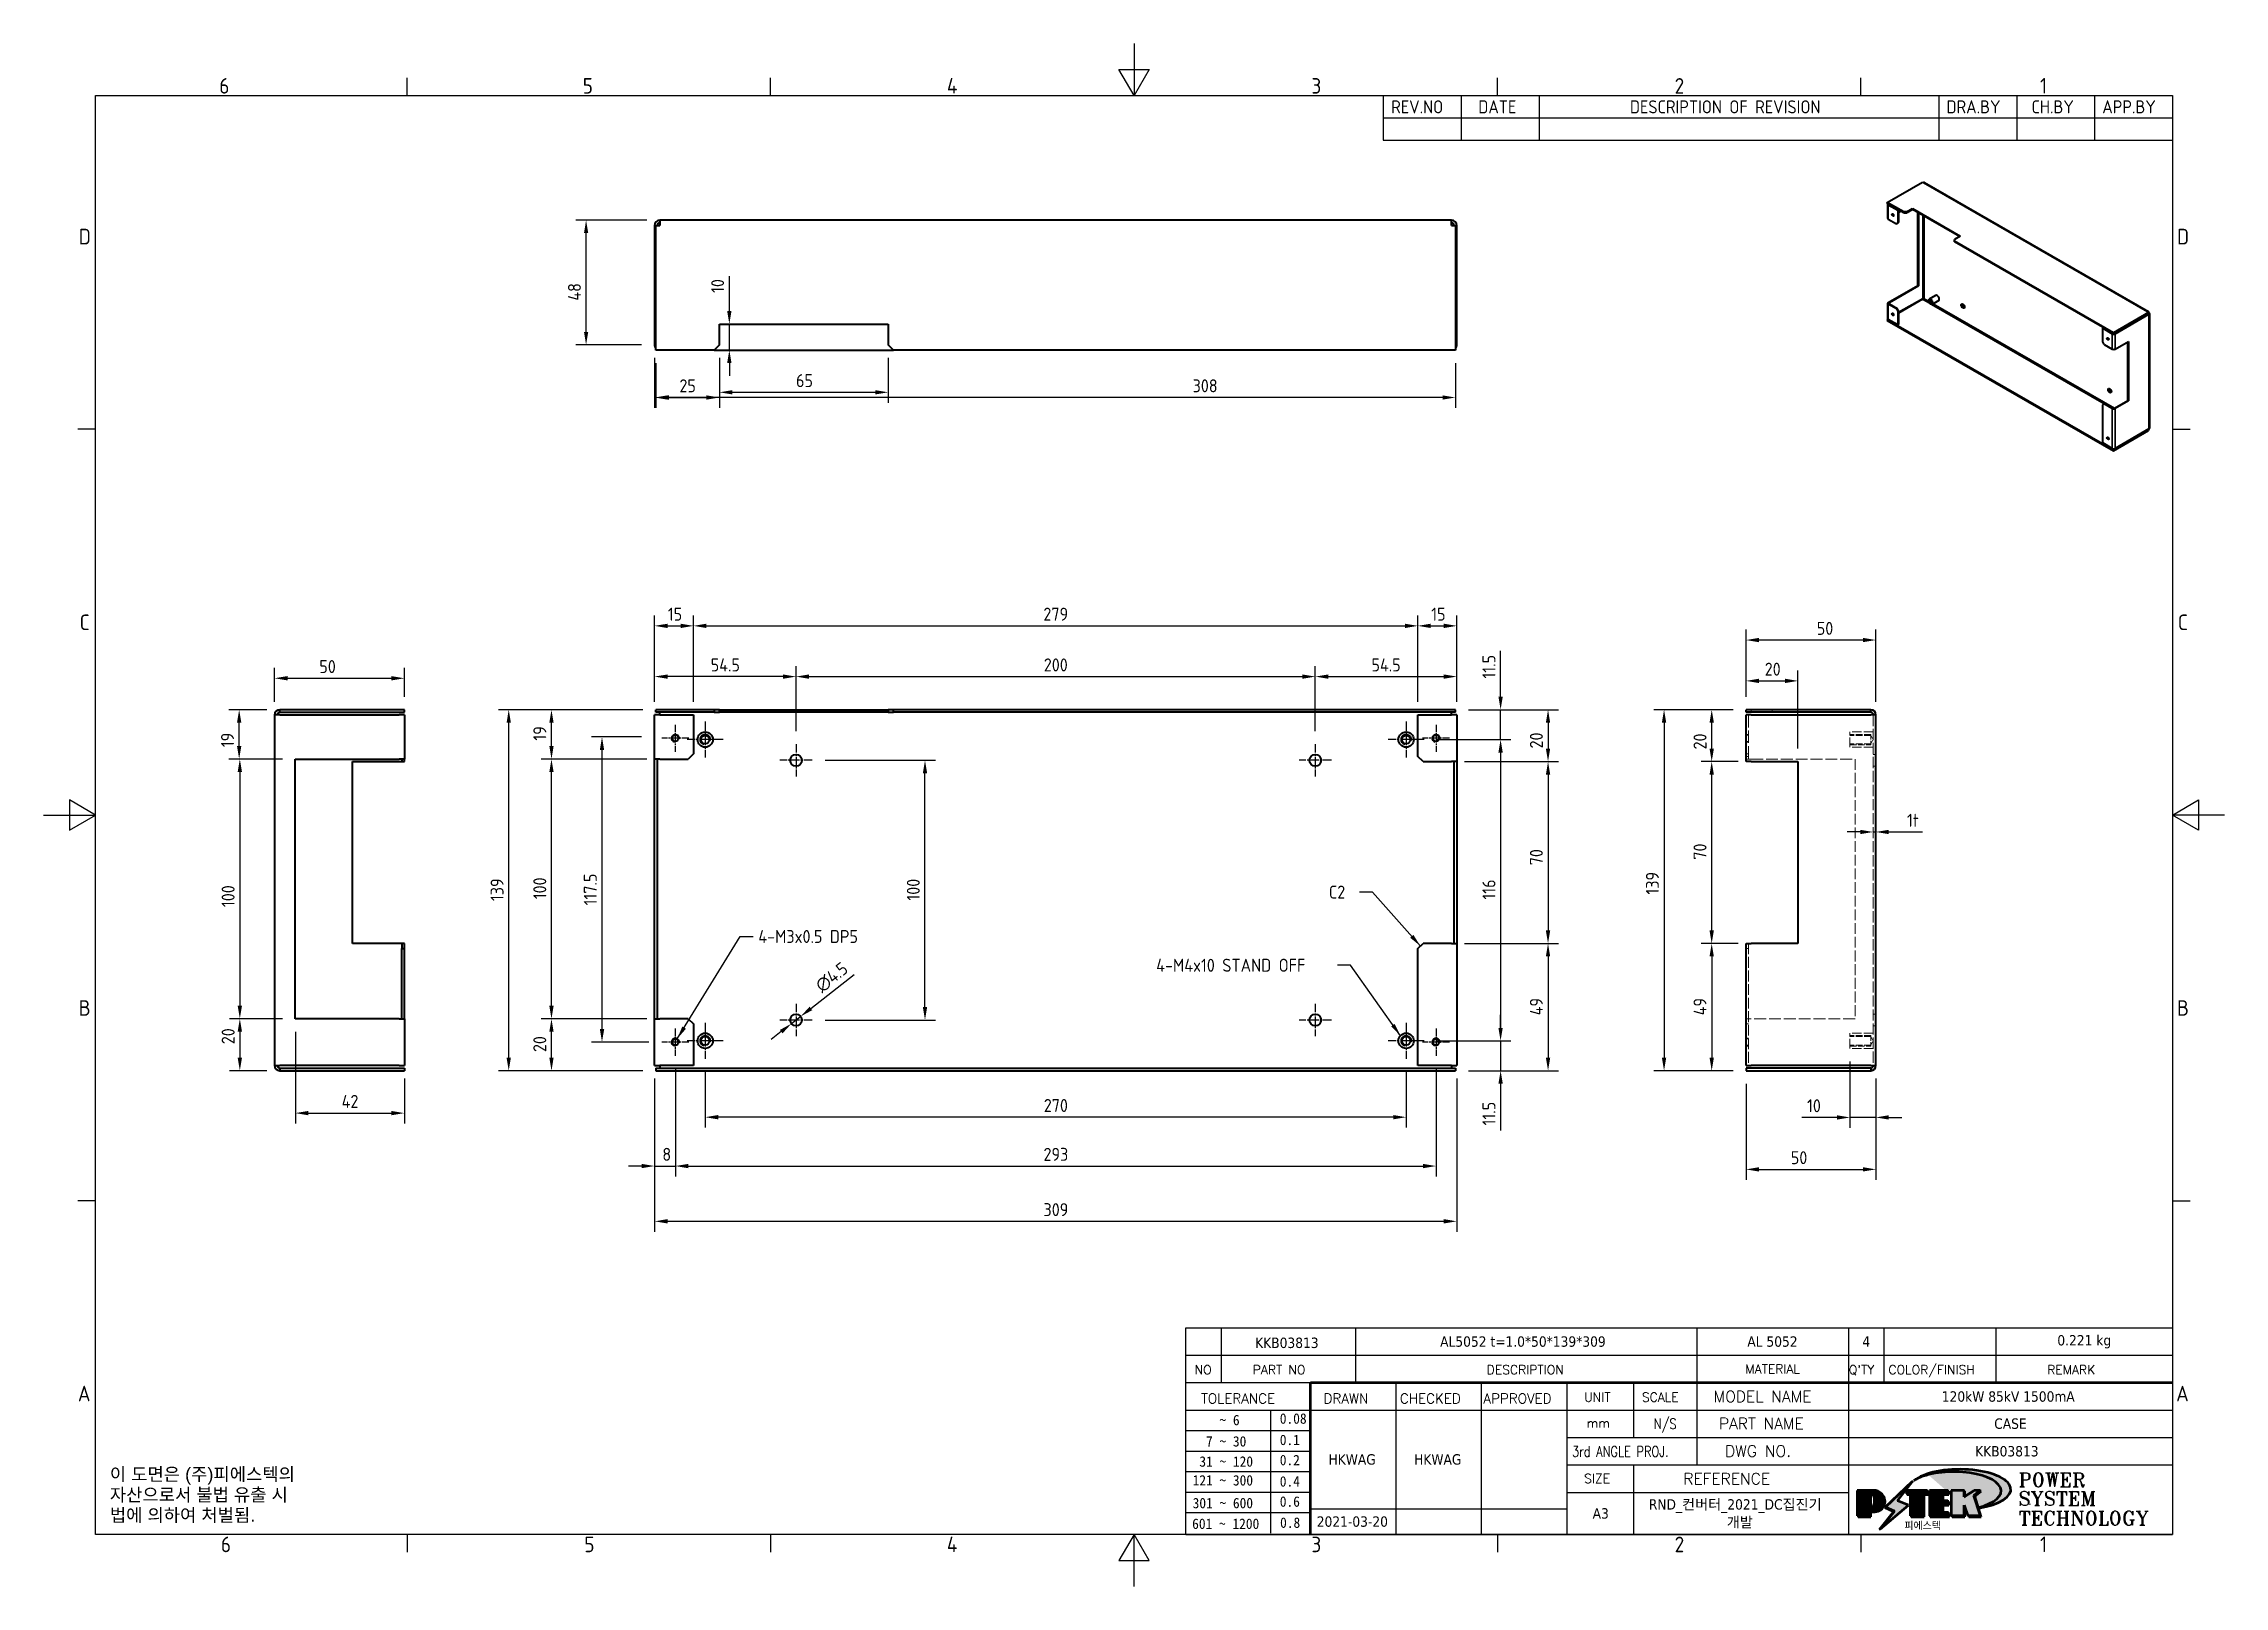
# Model space of a CAD drawing. Header units: millimetres. Extents: x 0 to 840, y 0 to 594.
import ezdxf
from ezdxf.enums import TextEntityAlignment as Align

# ---------------------------------------------------------------- set-up
doc = ezdxf.new("R2010")
doc.units = ezdxf.units.MM
doc.header["$LTSCALE"] = 2
doc.linetypes.add('CHAIN', pattern=[0.3543, 0.2362, -0.0295, 0.0591, -0.0295])
doc.linetypes.add('DASHED', pattern=[0.2067, 0.1654, -0.0413])
doc.layers.get('0').update_dxf_attribs({"color": 3, "lineweight": 25})
for name, color, linetype, lineweight in [('가려진 것(ISO)', 2, 'DASHED', 18), ('가시적인 것(ISO)', 3, 'Continuous', 40), ('가시적인 좁은 것(ISO)', 3, 'Continuous', 35), ('경계(ISO)', 7, 'Continuous', 25), ('기호(ISO)', 5, 'Continuous', 25), ('제목(ISO)', 5, 'Continuous', 50), ('중심 표식(ISO)', 1, 'Continuous', 25), ('치수(ISO)', 2, 'Continuous', 25), ('해치(ISO)', 7, 'Continuous', 18)]:
    doc.layers.add(name, color=color, linetype=linetype, lineweight=lineweight)
doc.styles.add('HAN_291', font='')
doc.styles.add('HAN_370', font='', dxfattribs={"width": 2})
doc.styles.add('ISO Proportiona M2B', font='isocp.shx')
doc.styles.add('RC_284', font='ROMANC.shx')
doc.styles.add('RC_287', font='ROMANC.shx')
doc.styles.add('RC_292', font='ROMANC.shx')
doc.styles.add('ROMANT_294', font='romant.shx')
doc.styles.add('문자 텍스트_M2B', font='isocp.shx')
doc.styles.add('문자 텍스트_PSTEK_POSCO', font='isocp.shx')
doc.styles.add('치수 텍스트_PSTEK_POSCO', font='isocp.shx')
doc.styles.add('텍스트 스타일198', font='tahoma.ttf')
doc.styles.add('텍스트 스타일333', font='ROMANC.shx', dxfattribs={"width": 0.8})
doc.styles.get('HAN_291').set_extended_font_data('GulimChe')
doc.styles.get('HAN_370').set_extended_font_data('GulimChe')
doc.dimstyles.new('치수_PSTEK_POSCO', dxfattribs={"dimscale": 2, "dimtxt": 2.5, "dimasz": 2.5, "dimexe": 2, "dimexo": 2.5, "dimgap": 1, "dimtad": 1, "dimrnd": 1e-08, "dimdsep": 46, "dimtxsty": '치수 텍스트_PSTEK_POSCO', "dimcen": 0.09, "dimdle": 10, "dimclrd": 7, "dimclre": 7, "dimclrt": 2, "dimadec": 1, "dimazin": 2, "dimtfac": 1, "dimtmove": 0, "dimatfit": 3, "dimfxl": 0, "dimtolj": 1, "dimlwd": -1, "dimlwe": -1, "dimarcsym": 0})
doc.dimstyles.new('치수_PSTEK_POSCO$7', dxfattribs={"dimscale": 2, "dimtxt": 2.5, "dimasz": 2.5, "dimexe": 2, "dimexo": 2.5, "dimgap": 1, "dimtad": 1, "dimrnd": 1e-08, "dimdsep": 46, "dimtxsty": '치수 텍스트_PSTEK_POSCO', "dimcen": 0.09, "dimdle": 10, "dimclrd": 7, "dimclre": 7, "dimclrt": 2, "dimadec": 1, "dimazin": 2, "dimtfac": 1, "dimtmove": 0, "dimatfit": 3, "dimfxl": 0, "dimtolj": 1, "dimlwd": -1, "dimlwe": -1, "dimarcsym": 0})

msp = doc.modelspace()

# ---------------------------------------------------------------- texts
at = {"layer": '기호(ISO)', "color": 2, "insert": (495.072, 267.319), "char_height": 5, "attachment_point": 4, "style": '치수 텍스트_PSTEK_POSCO'}
msp.add_mtext('{C2}', dxfattribs=at)
at = {"layer": '기호(ISO)', "color": 2, "char_height": 5, "attachment_point": 4}
for s, insert, width, line_spacing_factor, style in [('{4-M3x0.5 DP5}', (275.292, 250.221), 46.02783, 0.4375, '치수 텍스트_PSTEK_POSCO'), ('{\\fArial|b0|i0;\\H5.0000;이 도면은 (주)피에스텍의\\P자산으로서 불법 유출 시 \\P법에 의하여 처벌됨.}', (25.51, 35.029), 78.61221, 0.944221, '문자 텍스트_PSTEK_POSCO')]:
    msp.add_mtext(s, dxfattribs=dict(at, insert=insert, width=width, line_spacing_factor=line_spacing_factor, style=style))
at = {"layer": '기호(ISO)', "color": 2, "insert": (428.559, 239.142), "char_height": 5, "width": 67.80095, "attachment_point": 4, "style": '치수 텍스트_PSTEK_POSCO'}
msp.add_mtext('{\\fISOCP|b0|i0;\\H5.0000;4-M4x10 STAND OFF}', dxfattribs=at)

# ---------------------------------------------------------------- blocks, each defined once
blk = doc.blocks.new('경계 Default Border')
at = {"layer": '경계(ISO)'}
for p, q in [((70, 287), (70, 290.4)), ((140, 287), (140, 290.4)), ((280, 287), (280, 290.4)), ((350, 287), (350, 290.4)), ((10, 222.75), (6.6, 222.75)), ((410, 222.75), (413.4, 222.75)), ((10, 74.25), (6.6, 74.25)), ((410, 74.25), (413.4, 74.25)), ((70, 10), (70, 6.6)), ((140, 10), (140, 6.6)), ((280, 10), (280, 6.6)), ((350, 10), (350, 6.6))]:
    blk.add_line(p, q, dxfattribs=at)
at = {"layer": '경계(ISO)', "flags": 128}
for points in [[(210, 297), (210, 287), (207.11, 292), (212.89, 292), (210, 287)], [(10, 10), (10, 287), (410, 287), (410, 10), (10, 10)], [(0, 148.5), (10, 148.5), (5, 151.39), (5, 145.61), (10, 148.5)], [(420, 148.5), (410, 148.5), (415, 151.39), (415, 145.61), (410, 148.5)], [(210, 0), (210, 10), (207.11, 5), (212.89, 5), (210, 10)]]:
    blk.add_lwpolyline(points, dxfattribs=at)
at = {"layer": '경계(ISO)', "color": 2, "char_height": 3, "attachment_point": 7, "style": '문자 텍스트_M2B'}
for s, insert in [('6', (33.83, 287.37)), ('5', (103.83, 287.37)), ('4', (173.97, 287.4)), ('3', (244.17, 287.37)), ('2', (314.13, 287.37)), ('1', (384.49, 287.4)), ('D', (6.77, 258.35)), ('D', (410.88, 258.35)), ('C', (6.93, 184.1)), ('C', (411.04, 184.1)), ('B', (6.77, 109.85)), ('B', (410.88, 109.85)), ('A', (6.6, 35.62)), ('A', (410.71, 35.62)), ('6', (34.14, 6.57)), ('5', (104.14, 6.57)), ('4', (173.97, 6.6)), ('3', (244.17, 6.57)), ('2', (314.13, 6.57)), ('1', (384.49, 6.6))]:
    blk.add_mtext(s, dxfattribs=dict(at, insert=insert))
blk = doc.blocks.new('제목 블록 PSTEK')
for color, points in [(252, [(317.22, 17.06), (322.03, 21.63), (322.28, 21.94), (317.05, 16.98), (318.75, 16.19), (316, 12.72), (316.34, 13), (318.92, 16.27)]), (5, [(321.62, 17.42), (319.53, 18.25), (322.45, 22.02), (317.22, 17.06), (318.92, 16.27), (316.17, 12.8)]), (1, [(324.48, 19.61), (325.24, 19.61), (325.24, 20.26), (321.23, 20.26), (321.23, 19.61), (321.98, 19.61), (321.98, 15.34), (324.48, 15.34)]), (252, [(321.98, 19.61), (321.4, 19.61), (321.4, 19.46), (321.98, 19.46)]), (252, [(324.66, 19.46), (325.42, 19.46), (325.42, 20.11), (325.24, 20.11), (325.24, 19.61), (324.48, 19.61), (324.48, 15.34), (322.16, 15.34), (322.16, 15.19), (324.66, 15.19)]), (1, [(329.23, 20.26), (325.66, 20.26), (325.66, 15.34), (329.36, 15.34), (329.36, 15.99), (328.11, 15.99), (328.11, 17.56), (329.23, 17.56), (329.23, 18.26), (328.11, 18.26), (328.11, 19.61), (329.23, 19.61)]), (252, [(328.29, 19.46), (329.41, 19.46), (329.41, 20.11), (329.23, 20.11), (329.23, 19.61), (328.11, 19.61), (328.11, 18.26), (328.29, 18.26)]), (252, [(328.29, 17.42), (329.41, 17.42), (329.41, 18.11), (329.23, 18.11), (329.23, 17.56), (328.11, 17.56), (328.11, 15.99), (328.29, 15.99)]), (1, [(332.33, 20.26), (329.86, 20.26), (329.86, 15.34), (332.33, 15.34), (332.33, 17.43), (333.07, 15.34), (335.49, 15.34), (334.25, 19.31), (335.44, 20.26), (334.31, 20.26), (332.33, 19)]), (252, [(332.51, 16.93), (332.33, 17.43), (332.33, 15.34), (330.04, 15.34), (330.04, 15.19), (332.51, 15.19)]), (252, [(332.51, 20.11), (332.33, 20.11), (332.33, 19), (332.51, 19.11)]), (252, [(335.62, 20.11), (335.25, 20.11), (334.25, 19.31), (335.49, 15.34), (333.2, 15.34), (333.25, 15.19), (335.66, 15.19), (334.43, 19.16)]), (252, [(329.54, 15.85), (329.36, 15.85), (329.36, 15.34), (325.83, 15.34), (325.83, 15.19), (329.54, 15.19)])]:
    blk.add_hatch(color=color).paths.add_polyline_path(points)
h = blk.add_hatch(color=1)
edge = h.paths.add_edge_path(flags=0)
edge.add_line((314.22, 19.61), (314.22, 17))
edge.add_line((314.22, 17), (314.35, 17))
edge.add_arc((314.35, 17.65), 0.651, 270, 360)
edge.add_line((315, 17.65), (315, 18.96))
edge.add_arc((314.35, 18.96), 0.651, 0, 90)
edge.add_line((314.35, 19.61), (314.22, 19.61))
edge = h.paths.add_edge_path()
edge.add_arc((314.98, 18.29), 1.97, 270, 450)
edge.add_line((314.98, 20.26), (311.77, 20.26))
edge.add_line((311.77, 20.26), (311.77, 15.34))
edge.add_line((311.77, 15.34), (314.22, 15.34))
edge.add_line((314.22, 15.34), (314.22, 16.32))
edge.add_line((314.22, 16.32), (314.98, 16.32))
h = blk.add_hatch(color=252)
edge = h.paths.add_edge_path()
edge.add_arc((314.98, 18.29), 1.97, 270, 406.8279)
edge.add_arc((315.16, 18.14), 1.97, -90, 53.561, ccw=False)
edge.add_line((315.16, 16.17), (314.4, 16.17))
edge.add_line((314.4, 16.17), (314.4, 15.19))
edge.add_line((314.4, 15.19), (311.94, 15.19))
edge.add_line((311.94, 15.19), (311.94, 15.34))
edge.add_line((311.94, 15.34), (314.22, 15.34))
edge.add_line((314.22, 15.34), (314.22, 16.32))
edge.add_line((314.22, 16.32), (314.98, 16.32))
h = blk.add_hatch(color=252)
edge = h.paths.add_edge_path()
edge.add_line((314.4, 19.46), (314.53, 19.46))
edge.add_arc((314.53, 18.81), 0.651, 60.4189, 90, ccw=False)
edge.add_arc((314.35, 18.96), 0.651, 39.9699, 90)
edge.add_line((314.35, 19.61), (314.22, 19.61))
edge.add_line((314.22, 19.61), (314.22, 17))
edge.add_line((314.22, 17), (314.35, 17))
edge.add_arc((314.35, 17.65), 0.651, 270, 274.6931)
edge.add_line((314.4, 17), (314.4, 19.46))
at = {"layer": '해치(ISO)', "true_color": 0x27d1fc}
h = blk.add_hatch(color=140, dxfattribs=at)
edge = h.paths.add_edge_path()
edge.add_ellipse((330.37, 20.16), major_axis=(9.1, 0), ratio=0.40699, start_angle=301.3098, end_angle=507.7437)
edge.add_ellipse((331.53, 20.46), major_axis=(-9.82, 0), ratio=0.39426, start_angle=111.5121, end_angle=334.4703, ccw=False)
edge.add_line((335.14, 16.86), (335.1, 16.99))
at = {"color": 180}
for p, q in [((182.48, 11.79), (182.48, 51.57)), ((182.48, 51.57), (372.48, 51.57)), ((189.27, 51.57), (189.27, 41.01)), ((215.22, 41.01), (215.22, 51.57)), ((280.88, 51.57), (280.88, 41.01)), ((310.09, 51.57), (310.09, 41.01)), ((316.9, 51.57), (316.9, 41.01)), ((338.46, 51.57), (338.46, 41.01)), ((372.48, 51.57), (372.48, 11.79)), ((182.48, 46.29), (372.48, 46.29)), ((182.48, 41.01), (206.45, 41.01)), ((222.94, 11.79), (222.94, 41.01)), ((239.43, 11.79), (239.43, 41.01)), ((255.92, 11.79), (255.92, 41.01)), ((268.69, 41.01), (268.69, 30.45)), ((280.88, 41.01), (280.88, 25.17)), ((310.09, 41.01), (310.09, 11.79)), ((182.48, 35.73), (206.45, 35.73)), ((198.86, 12.03), (198.86, 35.73)), ((206.45, 35.73), (372.48, 35.73)), ((182.48, 31.78), (206.45, 31.78)), ((255.92, 30.45), (372.48, 30.45)), ((182.48, 27.83), (206.45, 27.83)), ((182.48, 23.88), (206.45, 23.88)), ((255.92, 25.17), (372.48, 25.17)), ((268.69, 25.17), (268.69, 11.79)), ((182.48, 19.93), (206.45, 19.93)), ((255.92, 19.89), (310.09, 19.89)), ((182.48, 15.98), (206.45, 15.98)), ((206.45, 16.74), (255.92, 16.74)), ((182.48, 11.79), (372.48, 11.79))]:
    blk.add_line(p, q, dxfattribs=at)
at = {"color": 7, "lineweight": 50}
for p, q in [((206.45, 11.79), (206.45, 41.01)), ((206.45, 41.01), (372.48, 41.01))]:
    blk.add_line(p, q, dxfattribs=at)
at = {"color": 7}
for p, q in [((322.28, 21.94), (317.05, 16.98)), ((322.45, 22.02), (317.22, 17.06)), ((317.22, 17.06), (322.03, 21.63)), ((319.53, 18.25), (322.45, 22.02)), ((322.03, 21.63), (322.28, 21.94)), ((314.98, 20.26), (311.77, 20.26)), ((311.77, 20.26), (311.77, 15.34)), ((314.98, 20.26), (311.77, 20.26)), ((311.77, 20.26), (311.77, 15.34)), ((314.22, 17), (314.22, 19.61)), ((314.22, 19.61), (314.35, 19.61)), ((314.35, 19.61), (314.22, 19.61)), ((314.22, 19.61), (314.22, 17)), ((314.22, 17), (314.22, 19.61)), ((314.22, 19.61), (314.35, 19.61)), ((314.35, 17), (314.22, 17)), ((314.22, 17), (314.35, 17)), ((314.35, 17), (314.22, 17)), ((314.4, 19.46), (314.53, 19.46)), ((314.4, 17), (314.4, 19.46)), ((315, 18.96), (315, 17.65)), ((315, 18.96), (315, 17.65)), ((316.17, 12.8), (321.62, 17.42)), ((317.05, 16.98), (318.75, 16.19)), ((318.92, 16.27), (317.22, 17.06)), ((317.22, 17.06), (318.92, 16.27)), ((321.62, 17.42), (319.53, 18.25)), ((325.24, 20.26), (321.23, 20.26)), ((321.23, 20.26), (321.23, 19.61)), ((325.24, 20.26), (321.23, 20.26)), ((321.23, 20.26), (321.23, 19.61)), ((321.23, 19.61), (321.98, 19.61)), ((321.23, 19.61), (321.98, 19.61)), ((321.4, 19.61), (321.4, 19.46)), ((321.98, 19.61), (321.4, 19.61)), ((321.4, 19.46), (321.98, 19.46)), ((321.98, 19.61), (321.98, 15.34)), ((321.98, 19.46), (321.98, 19.61)), ((321.98, 19.61), (321.98, 15.34)), ((324.48, 19.61), (325.24, 19.61)), ((324.48, 15.34), (324.48, 19.61)), ((325.24, 19.61), (324.48, 19.61)), ((324.48, 19.61), (324.48, 15.34)), ((324.48, 19.61), (325.24, 19.61)), ((324.48, 15.34), (324.48, 19.61)), ((324.66, 19.46), (325.42, 19.46)), ((324.66, 15.19), (324.66, 19.46)), ((325.24, 19.61), (325.24, 20.26)), ((325.24, 19.61), (325.24, 20.26)), ((325.42, 20.11), (325.24, 20.11)), ((325.24, 20.11), (325.24, 19.61)), ((325.42, 19.46), (325.42, 20.11)), ((329.23, 20.26), (325.66, 20.26)), ((325.66, 20.26), (325.66, 15.34)), ((325.66, 20.26), (325.66, 15.34)), ((329.23, 20.26), (325.66, 20.26)), ((328.11, 18.26), (328.11, 19.61)), ((328.11, 19.61), (329.23, 19.61)), ((329.23, 19.61), (328.11, 19.61)), ((328.11, 19.61), (328.11, 18.26)), ((328.11, 18.26), (328.11, 19.61)), ((328.11, 19.61), (329.23, 19.61)), ((329.23, 18.26), (328.11, 18.26)), ((328.11, 18.26), (328.29, 18.26)), ((329.23, 18.26), (328.11, 18.26)), ((328.11, 17.56), (329.23, 17.56)), ((328.11, 15.99), (328.11, 17.56)), ((329.23, 17.56), (328.11, 17.56)), ((328.11, 17.56), (328.11, 15.99)), ((328.11, 17.56), (329.23, 17.56)), ((328.11, 15.99), (328.11, 17.56)), ((328.29, 18.26), (328.29, 19.46)), ((328.29, 19.46), (329.41, 19.46)), ((328.29, 15.99), (328.29, 17.42)), ((328.29, 17.42), (329.41, 17.42)), ((329.23, 19.61), (329.23, 20.26)), ((329.23, 19.61), (329.23, 20.26)), ((329.41, 20.11), (329.23, 20.11)), ((329.23, 20.11), (329.23, 19.61)), ((329.23, 17.56), (329.23, 18.26)), ((329.23, 17.56), (329.23, 18.26)), ((329.41, 18.11), (329.23, 18.11)), ((329.23, 18.11), (329.23, 17.56)), ((329.41, 19.46), (329.41, 20.11)), ((329.41, 17.42), (329.41, 18.11)), ((332.33, 20.26), (329.86, 20.26)), ((329.86, 20.26), (329.86, 15.34)), ((329.86, 20.26), (329.86, 15.34)), ((332.33, 20.26), (329.86, 20.26)), ((334.31, 20.26), (332.33, 19)), ((332.33, 19), (332.33, 20.26)), ((334.31, 20.26), (332.33, 19)), ((332.33, 19), (332.33, 20.26)), ((332.51, 20.11), (332.33, 20.11)), ((332.33, 20.11), (332.33, 19)), ((332.33, 19), (332.51, 19.11)), ((332.33, 17.43), (333.07, 15.34)), ((332.33, 15.34), (332.33, 17.43)), ((332.51, 16.93), (332.33, 17.43)), ((332.33, 17.43), (332.33, 15.34)), ((332.33, 17.43), (333.07, 15.34)), ((332.33, 15.34), (332.33, 17.43)), ((332.51, 19.11), (332.51, 20.11)), ((332.51, 15.19), (332.51, 16.93)), ((334.25, 19.31), (335.44, 20.26)), ((334.25, 19.31), (335.44, 20.26)), ((335.25, 20.11), (334.25, 19.31)), ((335.49, 15.34), (334.25, 19.31)), ((334.25, 19.31), (335.49, 15.34)), ((335.49, 15.34), (334.25, 19.31)), ((335.44, 20.26), (334.31, 20.26)), ((335.44, 20.26), (334.31, 20.26)), ((334.43, 19.16), (335.62, 20.11)), ((335.66, 15.19), (334.43, 19.16)), ((335.62, 20.11), (335.25, 20.11)), ((345.04, 17.5), (344.99, 17.69)), ((311.77, 15.34), (314.22, 15.34)), ((311.77, 15.34), (314.22, 15.34)), ((314.22, 15.34), (311.94, 15.34)), ((311.94, 15.34), (311.94, 15.19)), ((311.94, 15.19), (314.4, 15.19)), ((314.22, 16.32), (314.98, 16.32)), ((314.22, 15.34), (314.22, 16.32)), ((314.98, 16.32), (314.22, 16.32)), ((314.22, 16.32), (314.22, 15.34)), ((314.22, 16.32), (314.98, 16.32)), ((314.22, 15.34), (314.22, 16.32)), ((314.4, 16.17), (315.16, 16.17)), ((314.4, 15.19), (314.4, 16.17)), ((318.75, 16.19), (316, 12.72)), ((316, 12.72), (316.34, 13)), ((318.92, 16.27), (316.17, 12.8)), ((316.34, 13), (318.92, 16.27)), ((321.98, 15.34), (324.48, 15.34)), ((321.98, 15.34), (324.48, 15.34)), ((324.48, 15.34), (322.16, 15.34)), ((322.16, 15.34), (322.16, 15.19)), ((322.16, 15.19), (324.66, 15.19)), ((325.66, 15.34), (329.36, 15.34)), ((325.66, 15.34), (329.36, 15.34)), ((329.36, 15.34), (325.83, 15.34)), ((325.83, 15.34), (325.83, 15.19)), ((325.83, 15.19), (329.54, 15.19)), ((329.36, 15.99), (328.11, 15.99)), ((328.11, 15.99), (328.29, 15.99)), ((329.36, 15.99), (328.11, 15.99)), ((329.36, 15.34), (329.36, 15.99)), ((329.36, 15.34), (329.36, 15.99)), ((329.54, 15.85), (329.36, 15.85)), ((329.36, 15.85), (329.36, 15.34)), ((329.54, 15.19), (329.54, 15.85)), ((329.86, 15.34), (332.33, 15.34)), ((329.86, 15.34), (332.33, 15.34)), ((332.33, 15.34), (330.04, 15.34)), ((330.04, 15.34), (330.04, 15.19)), ((330.04, 15.19), (332.51, 15.19)), ((333.07, 15.34), (335.49, 15.34)), ((333.07, 15.34), (335.49, 15.34)), ((335.49, 15.34), (333.2, 15.34)), ((333.2, 15.34), (333.25, 15.19)), ((333.25, 15.19), (335.66, 15.19))]:
    blk.add_line(p, q, dxfattribs=at)
at = {"color": 5}
for p, q in [((322.45, 22.02), (317.22, 17.06)), ((319.53, 18.25), (322.45, 22.02)), ((316.17, 12.8), (321.62, 17.42)), ((317.22, 17.06), (318.92, 16.27)), ((321.62, 17.42), (319.53, 18.25)), ((318.92, 16.27), (316.17, 12.8))]:
    blk.add_line(p, q, dxfattribs=at)
at = {"color": 1}
for p, q in [((314.98, 20.26), (311.77, 20.26)), ((311.77, 20.26), (311.77, 15.34)), ((314.22, 17), (314.22, 19.61)), ((314.22, 19.61), (314.35, 19.61)), ((314.35, 17), (314.22, 17)), ((315, 18.96), (315, 17.65)), ((325.24, 20.26), (321.23, 20.26)), ((321.23, 20.26), (321.23, 19.61)), ((321.23, 19.61), (321.98, 19.61)), ((321.98, 19.61), (321.98, 15.34)), ((324.48, 19.61), (325.24, 19.61)), ((324.48, 15.34), (324.48, 19.61)), ((325.24, 19.61), (325.24, 20.26)), ((329.23, 20.26), (325.66, 20.26)), ((325.66, 20.26), (325.66, 15.34)), ((328.11, 18.26), (328.11, 19.61)), ((328.11, 19.61), (329.23, 19.61)), ((329.23, 18.26), (328.11, 18.26)), ((328.11, 17.56), (329.23, 17.56)), ((328.11, 15.99), (328.11, 17.56)), ((329.23, 19.61), (329.23, 20.26)), ((329.23, 17.56), (329.23, 18.26)), ((332.33, 20.26), (329.86, 20.26)), ((329.86, 20.26), (329.86, 15.34)), ((334.31, 20.26), (332.33, 19)), ((332.33, 19), (332.33, 20.26)), ((332.33, 17.43), (333.07, 15.34)), ((332.33, 15.34), (332.33, 17.43)), ((334.25, 19.31), (335.44, 20.26)), ((335.49, 15.34), (334.25, 19.31)), ((335.44, 20.26), (334.31, 20.26)), ((311.77, 15.34), (314.22, 15.34)), ((314.22, 16.32), (314.98, 16.32)), ((314.22, 15.34), (314.22, 16.32)), ((321.98, 15.34), (324.48, 15.34)), ((325.66, 15.34), (329.36, 15.34)), ((329.36, 15.99), (328.11, 15.99)), ((329.36, 15.34), (329.36, 15.99)), ((329.86, 15.34), (332.33, 15.34)), ((333.07, 15.34), (335.49, 15.34))]:
    blk.add_line(p, q, dxfattribs=at)
at = {"color": 7}
for centre, radius, start, end in [((314.35, 18.96), 0.651, 0, 90), ((314.35, 18.96), 0.651, 39.9699, 90), ((314.35, 18.96), 0.651, 0, 90), ((314.35, 17.65), 0.651, 270, 0), ((314.35, 17.65), 0.651, 270, 0), ((314.35, 17.65), 0.651, 270, 274.6931), ((314.53, 18.81), 0.651, 60.4189, 90), ((314.98, 18.29), 1.97, 270, 90), ((314.98, 18.29), 1.97, 270, 90), ((314.98, 18.29), 1.97, 270, 46.8279), ((315.16, 18.14), 1.97, 270, 53.561)]:
    blk.add_arc(centre, radius, start, end, dxfattribs=at)
at = {"color": 1}
for centre, radius, start, end in [((314.35, 18.96), 0.651, 0, 90), ((314.35, 17.65), 0.651, 270, 0), ((314.98, 18.29), 1.97, 270, 90)]:
    blk.add_arc(centre, radius, start, end, dxfattribs=at)
at = {"layer": '제목(ISO)', "lineweight": 18}
blk.add_line((182.48, 35.73), (182.48, 11.79), dxfattribs=at)
at = {"layer": '제목(ISO)'}
for p, q in [((322.28, 21.94), (317.05, 16.98)), ((322.45, 22.02), (317.22, 17.06)), ((317.22, 17.06), (322.03, 21.63)), ((319.53, 18.25), (322.45, 22.02)), ((322.03, 21.63), (322.28, 21.94)), ((314.98, 20.26), (311.77, 20.26)), ((311.77, 20.26), (311.77, 15.34)), ((314.22, 17), (314.22, 19.61)), ((314.22, 19.61), (314.35, 19.61)), ((314.35, 19.61), (314.22, 19.61)), ((314.22, 19.61), (314.22, 17)), ((314.35, 17), (314.22, 17)), ((314.22, 17), (314.35, 17)), ((314.4, 19.46), (314.53, 19.46)), ((314.4, 17), (314.4, 19.46)), ((315, 18.96), (315, 17.65)), ((316.17, 12.8), (321.62, 17.42)), ((317.05, 16.98), (318.75, 16.19)), ((317.22, 17.06), (318.92, 16.27)), ((318.92, 16.27), (317.22, 17.06)), ((321.62, 17.42), (319.53, 18.25)), ((325.24, 20.26), (321.23, 20.26)), ((321.23, 20.26), (321.23, 19.61)), ((321.23, 19.61), (321.98, 19.61)), ((321.98, 19.61), (321.4, 19.61)), ((321.4, 19.61), (321.4, 19.46)), ((321.4, 19.46), (321.98, 19.46)), ((321.98, 19.61), (321.98, 15.34)), ((321.98, 19.46), (321.98, 19.61)), ((324.48, 19.61), (325.24, 19.61)), ((324.48, 15.34), (324.48, 19.61)), ((325.24, 19.61), (324.48, 19.61)), ((324.48, 19.61), (324.48, 15.34)), ((324.66, 19.46), (325.42, 19.46)), ((324.66, 15.19), (324.66, 19.46)), ((325.24, 19.61), (325.24, 20.26)), ((325.42, 20.11), (325.24, 20.11)), ((325.24, 20.11), (325.24, 19.61)), ((325.42, 19.46), (325.42, 20.11)), ((329.23, 20.26), (325.66, 20.26)), ((325.66, 20.26), (325.66, 15.34)), ((328.11, 18.26), (328.11, 19.61)), ((328.11, 19.61), (329.23, 19.61)), ((329.23, 19.61), (328.11, 19.61)), ((328.11, 19.61), (328.11, 18.26)), ((329.23, 18.26), (328.11, 18.26)), ((328.11, 18.26), (328.29, 18.26)), ((328.11, 15.99), (328.11, 17.56)), ((328.11, 17.56), (329.23, 17.56)), ((329.23, 17.56), (328.11, 17.56)), ((328.11, 17.56), (328.11, 15.99)), ((328.29, 19.46), (329.41, 19.46)), ((328.29, 18.26), (328.29, 19.46)), ((328.29, 17.42), (329.41, 17.42)), ((328.29, 15.99), (328.29, 17.42)), ((329.23, 19.61), (329.23, 20.26)), ((329.41, 20.11), (329.23, 20.11)), ((329.23, 20.11), (329.23, 19.61)), ((329.23, 17.56), (329.23, 18.26)), ((329.41, 18.11), (329.23, 18.11)), ((329.23, 18.11), (329.23, 17.56)), ((329.41, 19.46), (329.41, 20.11)), ((329.41, 17.42), (329.41, 18.11)), ((332.33, 20.26), (329.86, 20.26)), ((329.86, 20.26), (329.86, 15.34)), ((334.31, 20.26), (332.33, 19)), ((332.33, 19), (332.33, 20.26)), ((332.51, 20.11), (332.33, 20.11)), ((332.33, 20.11), (332.33, 19)), ((332.33, 19), (332.51, 19.11)), ((332.33, 15.34), (332.33, 17.43)), ((332.33, 17.43), (333.07, 15.34)), ((332.51, 16.93), (332.33, 17.43)), ((332.33, 17.43), (332.33, 15.34)), ((332.51, 19.11), (332.51, 20.11)), ((332.51, 15.19), (332.51, 16.93)), ((334.25, 19.31), (335.44, 20.26)), ((335.25, 20.11), (334.25, 19.31)), ((335.49, 15.34), (334.25, 19.31)), ((334.25, 19.31), (335.49, 15.34)), ((335.44, 20.26), (334.31, 20.26)), ((334.43, 19.16), (335.62, 20.11)), ((335.66, 15.19), (334.43, 19.16)), ((335.62, 20.11), (335.25, 20.11)), ((311.77, 15.34), (314.22, 15.34)), ((314.22, 15.34), (311.94, 15.34)), ((311.94, 15.34), (311.94, 15.19)), ((311.94, 15.19), (314.4, 15.19)), ((314.22, 15.34), (314.22, 16.32)), ((314.22, 16.32), (314.98, 16.32)), ((314.98, 16.32), (314.22, 16.32)), ((314.22, 16.32), (314.22, 15.34)), ((314.4, 15.19), (314.4, 16.17)), ((314.4, 16.17), (315.16, 16.17)), ((318.75, 16.19), (316, 12.72)), ((316, 12.72), (316.34, 13)), ((318.92, 16.27), (316.17, 12.8)), ((316.34, 13), (318.92, 16.27)), ((321.98, 15.34), (324.48, 15.34)), ((324.48, 15.34), (322.16, 15.34)), ((322.16, 15.34), (322.16, 15.19)), ((322.16, 15.19), (324.66, 15.19)), ((325.66, 15.34), (329.36, 15.34)), ((329.36, 15.34), (325.83, 15.34)), ((325.83, 15.34), (325.83, 15.19)), ((325.83, 15.19), (329.54, 15.19)), ((329.36, 15.99), (328.11, 15.99)), ((328.11, 15.99), (328.29, 15.99)), ((329.36, 15.34), (329.36, 15.99)), ((329.54, 15.85), (329.36, 15.85)), ((329.36, 15.85), (329.36, 15.34)), ((329.54, 15.19), (329.54, 15.85)), ((329.86, 15.34), (332.33, 15.34)), ((332.33, 15.34), (330.04, 15.34)), ((330.04, 15.34), (330.04, 15.19)), ((330.04, 15.19), (332.51, 15.19)), ((333.07, 15.34), (335.49, 15.34)), ((335.49, 15.34), (333.2, 15.34)), ((333.2, 15.34), (333.25, 15.19)), ((333.25, 15.19), (335.66, 15.19))]:
    blk.add_line(p, q, dxfattribs=at)
at = {"layer": '제목(ISO)', "color": 4}
blk.add_line((335.14, 16.86), (335.1, 16.99), dxfattribs=at)
at = {"layer": '제목(ISO)'}
for centre, radius, start, end in [((314.35, 18.96), 0.651, 0, 90), ((314.35, 18.96), 0.651, 39.9699, 90), ((314.35, 17.65), 0.651, 270, 0), ((314.35, 17.65), 0.651, 270, 274.6931), ((314.53, 18.81), 0.651, 60.4189, 90), ((314.98, 18.29), 1.97, 46.8279, 90), ((314.98, 18.29), 1.97, 270, 46.8279), ((314.98, 18.29), 1.97, 270, 46.8279), ((315.16, 18.14), 1.97, 270, 53.561)]:
    blk.add_arc(centre, radius, start, end, dxfattribs=at)
at = {"layer": '제목(ISO)', "color": 4}
for centre, major_axis, ratio, start_param, end_param in [((331.53, 20.46), (9.82, 0), 0.39426, 5.087845, 8.9792), ((330.37, 20.16), (9.1, 0), 0.40699, 5.258849, 8.861799)]:
    blk.add_ellipse(centre, major_axis=major_axis, ratio=ratio, start_param=start_param, end_param=end_param, dxfattribs=at)
at = {"color": 2}
for s, height, style, p in [('NO', 1.742, 'RC_284', (184.14, 42.62)), ('PART NO', 1.742, 'RC_284', (195.34, 42.62)), ('DESCRIPTION', 1.7424, 'RC_284', (240.4, 42.62)), ("Q'TY", 1.742, 'RC_284', (310.14, 42.62)), ('COLOR/FINISH', 1.7424, 'RC_284', (317.77, 42.62)), ('REMARK', 1.742, 'RC_284', (348.35, 42.62)), (' TOLERANCE', 1.9, 'RC_287', (184.09, 37.01)), ('DRAWN', 1.9, 'RC_287', (208.98, 37.01)), ('CHECKED', 1.9, 'RC_287', (223.69, 37.01)), ('APPROVED', 1.9, 'RC_287', (239.78, 37.01)), ('UNIT', 1.742, 'RC_284', (259.17, 37.34)), ('SCALE', 1.742, 'RC_284', (270.29, 37.34)), ('MODEL NAME', 2.178, 'RC_292', (284.1, 37.25)), ('    ~ 6', 2, 'HAN_291', (183.77, 32.82)), ('0.08', 2, 'HAN_291', (200.55, 33.1)), ('PART NAME', 2.178, 'RC_292', (285.14, 32.03)), ('  7 ~ 30', 2, 'HAN_291', (183.77, 28.71)), ('0.1', 2, 'HAN_291', (200.55, 28.99)), ('mm', 1.742, 'RC_284', (259.65, 32.35)), (' 31 ~ 120', 2, 'HAN_291', (183.77, 24.83)), ('0.2', 2, 'HAN_291', (200.55, 25.11)), (' DWG NO.', 2.178, 'RC_292', (284.81, 26.75)), ('121 ~ 300', 2, 'HAN_291', (183.77, 21.21)), ('0.4', 2, 'HAN_291', (200.55, 21)), ('SIZE', 1.742, 'RC_284', (259.17, 21.69)), ('REFERENCE', 2.178, 'RC_292', (278.27, 21.43)), ('301 ~ 600', 2, 'HAN_291', (183.77, 16.83)), ('0.6', 2, 'HAN_291', (200.55, 17.12)), ('601 ~ 1200', 2, 'HAN_291', (183.68, 12.85)), ('0.8', 2, 'HAN_291', (200.61, 13.06))]:
    blk.add_text(s, height=height, dxfattribs=dict(at, style=style)).set_placement(p)
at = {"color": 2, "style": 'RC_284'}
blk.add_text('MATERIAL', height=1.742, dxfattribs=at).set_placement((295.48, 43.65), align=Align.MIDDLE_CENTER)
at = {"color": 7, "style": '텍스트 스타일333', "width": 0.8}
blk.add_text('N/S', height=2, dxfattribs=at).set_placement((274.78, 33.09), align=Align.MIDDLE_CENTER)
at = {"color": 2, "style": '텍스트 스타일333', "width": 0.8}
blk.add_text('3rd ANGLE PROJ.', height=2, dxfattribs=at).set_placement((256.84, 26.76))
at = {"color": 7, "style": 'ROMANT_294'}
for s, p in [('POWER', (342.83, 20.97)), ('SYSTEM', (342.83, 17.33)), ('TECHNOLOGY', (342.83, 13.57))]:
    blk.add_text(s, height=2.7, dxfattribs=at).set_placement(p)
at = {"color": 7, "insert": (320.85, 14.21), "char_height": 1.4, "attachment_point": 1, "line_spacing_factor": 0.332, "style": 'HAN_370'}
blk.add_mtext('\\fHY견고딕|b0|i0;\\H1.4000;피에스텍', dxfattribs=at)
at = {"layer": '제목(ISO)', "color": 7, "style": '텍스트 스타일198'}
for tag, p in [('질량\\P3;_001', (350.3, 48.16)), ('부품_번호_001', (195.81, 47.68)), ('설명_001', (231.44, 47.92)), ('재질_001', (290.6, 47.93)), ("3._Q'TY_001", (312.75, 47.93)), ('1._MODEL_NAME_001', (328.05, 37.34)), ('제목_001', (338.15, 32.12)), ('설계자_001', (209.94, 25.23)), ('점검자_001', (226.43, 25.23)), ('부품_번호_001', (334.47, 26.81)), ('시트_크기_001', (260.81, 14.84)), ('프로젝트_001', (271.63, 16.57)), ('작성_날짜_001', (207.67, 13.27)), ('프로젝트_002', (286.64, 13.15))]:
    blk.add_attdef(tag, p, '', height=2, dxfattribs=at)
for tag, p in [('4._COLOR', (327.68, 48.93)), ('엔지니어링_승인자', (247.67, 26.23)), ('점검_날짜', (231.18, 14.27)), ('엔지니어링_승인_날짜', (247.67, 14.27))]:
    blk.add_attdef(tag, text='', height=2, dxfattribs=at).set_placement(p, align=Align.MIDDLE_CENTER)
blk = doc.blocks.new('리비전 내역')
at = {"layer": '기호(ISO)'}
for p, q in [((258, 287), (410, 287)), ((258, 287), (258, 282.72)), ((273, 287), (273, 282.72)), ((288, 287), (288, 282.72)), ((365, 287), (365, 282.72)), ((380, 287), (380, 282.72)), ((395, 287), (395, 282.72)), ((410, 287), (410, 282.72)), ((258, 282.72), (410, 282.72)), ((258, 282.72), (258, 278.44)), ((273, 282.72), (273, 278.44)), ((288, 282.72), (288, 278.44)), ((365, 282.72), (365, 278.44)), ((380, 282.72), (380, 278.44)), ((395, 282.72), (395, 278.44)), ((410, 282.72), (410, 278.44)), ((258, 278.44), (410, 278.44))]:
    blk.add_line(p, q, dxfattribs=at)
at = {"layer": '기호(ISO)', "color": 2, "char_height": 2.5, "attachment_point": 7, "style": 'ISO Proportiona M2B'}
for s, insert in [('REV.NO', (259.53, 283.58)), ('DATE', (276.31, 283.58)), ('DESCRIPTION OF REVISION', (305.51, 283.58)), ('DRA.BY', (366.48, 283.58)), ('CH.BY', (382.86, 283.58)), ('APP.BY', (396.48, 283.58))]:
    blk.add_mtext(s, dxfattribs=dict(at, insert=insert))
blk = doc.blocks.new('*D23')
at = {"layer": 'Defpoints', "color": 0, "transparency": 16777216}
for p in [(655.75, 198.55), (705.75, 200.55), (705.75, 160.55)]:
    blk.add_point(p, dxfattribs=at)
at = {"layer": '치수(ISO)', "color": 7, "transparency": 16777216}
for p, q in [((655.75, 193.55), (655.75, 156.55)), ((705.75, 195.55), (705.75, 156.55)), ((660.75, 160.55), (700.75, 160.55))]:
    blk.add_line(p, q, dxfattribs=at)
for points in [[(660.75, 161.39), (660.75, 159.72), (655.75, 160.55)], [(700.75, 161.39), (700.75, 159.72), (705.75, 160.55)]]:
    blk.add_solid(points, dxfattribs=at)
at = {"layer": '치수(ISO)', "color": 2, "transparency": 16777216, "insert": (673, 165.05), "char_height": 5, "attachment_point": 4, "style": '치수 텍스트_PSTEK_POSCO'}
blk.add_mtext('\\A1;50', dxfattribs=at)
blk = doc.blocks.new('*D24')
at = {"layer": 'Defpoints', "color": 0, "transparency": 16777216}
for p in [(655.75, 337.55), (624.17, 198.55), (655.75, 198.55)]:
    blk.add_point(p, dxfattribs=at)
at = {"layer": '치수(ISO)', "color": 7, "transparency": 16777216}
for p, q in [((650.75, 337.55), (620.17, 337.55)), ((624.17, 332.55), (624.17, 203.55)), ((650.75, 198.55), (620.17, 198.55))]:
    blk.add_line(p, q, dxfattribs=at)
for points in [[(623.33, 332.55), (625, 332.55), (624.17, 337.55)], [(623.33, 203.55), (625, 203.55), (624.17, 198.55)]]:
    blk.add_solid(points, dxfattribs=at)
at = {"layer": '치수(ISO)', "color": 2, "transparency": 16777216, "insert": (619.67, 266.37), "char_height": 5, "attachment_point": 4, "rotation": 90, "style": '치수 텍스트_PSTEK_POSCO'}
blk.add_mtext('\\A1;139', dxfattribs=at)
blk = doc.blocks.new('*D25')
at = {"layer": 'Defpoints', "color": 0, "transparency": 16777216}
for p in [(642.52, 317.55), (657.75, 317.55), (657.75, 247.55)]:
    blk.add_point(p, dxfattribs=at)
at = {"layer": '치수(ISO)', "color": 7, "transparency": 16777216}
for p, q in [((652.75, 317.55), (638.52, 317.55)), ((642.52, 252.55), (642.52, 312.55)), ((652.75, 247.55), (638.52, 247.55))]:
    blk.add_line(p, q, dxfattribs=at)
for points in [[(641.69, 312.55), (643.36, 312.55), (642.52, 317.55)], [(641.69, 252.55), (643.36, 252.55), (642.52, 247.55)]]:
    blk.add_solid(points, dxfattribs=at)
at = {"layer": '치수(ISO)', "color": 2, "transparency": 16777216, "insert": (638.02, 279.8), "char_height": 5, "attachment_point": 4, "rotation": 90, "style": '치수 텍스트_PSTEK_POSCO'}
blk.add_mtext('\\A1;70', dxfattribs=at)
blk = doc.blocks.new('*D26')
at = {"layer": 'Defpoints', "color": 0, "transparency": 16777216}
for p in [(642.52, 337.55), (655.75, 337.55), (657.75, 317.55)]:
    blk.add_point(p, dxfattribs=at)
at = {"layer": '치수(ISO)', "color": 7, "transparency": 16777216}
for p, q in [((650.75, 337.55), (638.52, 337.55)), ((642.52, 322.55), (642.52, 332.55)), ((652.75, 317.55), (638.52, 317.55))]:
    blk.add_line(p, q, dxfattribs=at)
for points in [[(641.69, 332.55), (643.36, 332.55), (642.52, 337.55)], [(641.69, 322.55), (643.36, 322.55), (642.52, 317.55)]]:
    blk.add_solid(points, dxfattribs=at)
at = {"layer": '치수(ISO)', "color": 2, "transparency": 16777216, "insert": (638.02, 322.24), "char_height": 5, "attachment_point": 4, "rotation": 90, "style": '치수 텍스트_PSTEK_POSCO'}
blk.add_mtext('\\A1;20', dxfattribs=at)
blk = doc.blocks.new('*D27')
at = {"layer": 'Defpoints', "color": 0, "transparency": 16777216}
for p in [(531.78, 326.05), (531.78, 210.05), (561.21, 210.05)]:
    blk.add_point(p, dxfattribs=at)
at = {"layer": '치수(ISO)', "color": 7, "transparency": 16777216}
for p, q in [((536.78, 326.05), (565.21, 326.05)), ((561.21, 321.05), (561.21, 215.05)), ((536.78, 210.05), (565.21, 210.05))]:
    blk.add_line(p, q, dxfattribs=at)
for points in [[(560.37, 321.05), (562.04, 321.05), (561.21, 326.05)], [(560.37, 215.05), (562.04, 215.05), (561.21, 210.05)]]:
    blk.add_solid(points, dxfattribs=at)
at = {"layer": '치수(ISO)', "color": 2, "transparency": 16777216, "insert": (556.71, 264.43), "char_height": 5, "attachment_point": 4, "rotation": 90, "style": '치수 텍스트_PSTEK_POSCO'}
blk.add_mtext('\\A1;116', dxfattribs=at)
blk = doc.blocks.new('*D28')
at = {"layer": 'Defpoints', "color": 0, "transparency": 16777216}
for p in [(254.83, 203.1), (524.83, 203.1), (254.83, 180.65)]:
    blk.add_point(p, dxfattribs=at)
at = {"layer": '치수(ISO)', "color": 7, "transparency": 16777216}
for p, q in [((254.83, 198.1), (254.83, 176.65)), ((524.83, 198.1), (524.83, 176.65)), ((519.83, 180.65), (259.83, 180.65))]:
    blk.add_line(p, q, dxfattribs=at)
for points in [[(259.83, 181.48), (259.83, 179.81), (254.83, 180.65)], [(519.83, 181.48), (519.83, 179.81), (524.83, 180.65)]]:
    blk.add_solid(points, dxfattribs=at)
at = {"layer": '치수(ISO)', "color": 2, "transparency": 16777216, "insert": (385.26, 185.15), "char_height": 5, "attachment_point": 4, "style": '치수 텍스트_PSTEK_POSCO'}
blk.add_mtext('\\A1;270', dxfattribs=at)
blk = doc.blocks.new('*D29')
at = {"layer": 'Defpoints', "color": 0, "transparency": 16777216}
for p in [(531.78, 210.05), (561.21, 210.05), (543.83, 198.55)]:
    blk.add_point(p, dxfattribs=at)
at = {"layer": '치수(ISO)', "color": 7, "transparency": 16777216}
for p, q in [((561.21, 215.05), (561.21, 220.05)), ((536.78, 210.05), (565.21, 210.05)), ((561.21, 210.05), (561.21, 198.55)), ((548.83, 198.55), (565.21, 198.55)), ((561.21, 193.55), (561.21, 175.48))]:
    blk.add_line(p, q, dxfattribs=at)
for points in [[(560.37, 215.05), (562.04, 215.05), (561.21, 210.05)], [(560.37, 193.55), (562.04, 193.55), (561.21, 198.55)]]:
    blk.add_solid(points, dxfattribs=at)
at = {"layer": '치수(ISO)', "color": 2, "transparency": 16777216, "insert": (556.71, 177.48), "char_height": 5, "attachment_point": 4, "rotation": 90, "style": '치수 텍스트_PSTEK_POSCO'}
blk.add_mtext('\\A1;11.5', dxfattribs=at)
blk = doc.blocks.new('*D30')
at = {"layer": 'Defpoints', "color": 0, "transparency": 16777216}
for p in [(543.83, 337.55), (561.21, 337.55), (531.78, 326.05)]:
    blk.add_point(p, dxfattribs=at)
at = {"layer": '치수(ISO)', "color": 7, "transparency": 16777216}
for p, q in [((561.21, 342.55), (561.21, 360.26)), ((548.83, 337.55), (565.21, 337.55)), ((561.21, 326.05), (561.21, 337.55)), ((536.78, 326.05), (565.21, 326.05)), ((561.21, 321.05), (561.21, 316.05))]:
    blk.add_line(p, q, dxfattribs=at)
for points in [[(560.37, 342.55), (562.04, 342.55), (561.21, 337.55)], [(560.37, 321.05), (562.04, 321.05), (561.21, 326.05)]]:
    blk.add_solid(points, dxfattribs=at)
at = {"layer": '치수(ISO)', "color": 2, "transparency": 16777216, "insert": (556.71, 349.55), "char_height": 5, "attachment_point": 4, "rotation": 90, "style": '치수 텍스트_PSTEK_POSCO'}
blk.add_mtext('\\A1;11.5', dxfattribs=at)
blk = doc.blocks.new('*D31')
at = {"layer": 'Defpoints', "color": 0, "transparency": 16777216}
for p in [(208.96, 526.03), (237.33, 526.03), (235.33, 478.03)]:
    blk.add_point(p, dxfattribs=at)
at = {"layer": '치수(ISO)', "color": 7, "transparency": 16777216}
for p, q in [((232.33, 526.03), (204.96, 526.03)), ((208.96, 483.03), (208.96, 521.03)), ((230.33, 478.03), (204.96, 478.03))]:
    blk.add_line(p, q, dxfattribs=at)
for points in [[(208.13, 521.03), (209.79, 521.03), (208.96, 526.03)], [(208.13, 483.03), (209.79, 483.03), (208.96, 478.03)]]:
    blk.add_solid(points, dxfattribs=at)
at = {"layer": '치수(ISO)', "color": 2, "transparency": 16777216, "insert": (204.46, 495.03), "char_height": 5, "attachment_point": 4, "rotation": 90, "style": '치수 텍스트_PSTEK_POSCO'}
blk.add_mtext('\\A1;48', dxfattribs=at)
blk = doc.blocks.new('*D32')
at = {"layer": 'Defpoints', "color": 0, "transparency": 16777216}
for p in [(235.33, 478.03), (260.33, 478.03), (260.33, 457.75)]:
    blk.add_point(p, dxfattribs=at)
at = {"layer": '치수(ISO)', "color": 7, "transparency": 16777216}
for p, q in [((235.33, 473.03), (235.33, 453.75)), ((260.33, 473.03), (260.33, 453.75)), ((240.33, 457.75), (255.33, 457.75))]:
    blk.add_line(p, q, dxfattribs=at)
for points in [[(240.33, 458.58), (240.33, 456.92), (235.33, 457.75)], [(255.33, 458.58), (255.33, 456.92), (260.33, 457.75)]]:
    blk.add_solid(points, dxfattribs=at)
at = {"layer": '치수(ISO)', "color": 2, "transparency": 16777216, "insert": (244.91, 462.25), "char_height": 5, "attachment_point": 4, "style": '치수 텍스트_PSTEK_POSCO'}
blk.add_mtext('\\A1;25', dxfattribs=at)
blk = doc.blocks.new('*D33')
at = {"layer": 'Defpoints', "color": 0, "transparency": 16777216}
for p in [(260.33, 478.03), (325.33, 478.03), (325.33, 459.75)]:
    blk.add_point(p, dxfattribs=at)
at = {"layer": '치수(ISO)', "color": 7, "transparency": 16777216}
for p, q in [((260.33, 473.03), (260.33, 455.75)), ((325.33, 473.03), (325.33, 455.75)), ((265.33, 459.75), (320.33, 459.75))]:
    blk.add_line(p, q, dxfattribs=at)
for points in [[(265.33, 460.58), (265.33, 458.92), (260.33, 459.75)], [(320.33, 460.58), (320.33, 458.92), (325.33, 459.75)]]:
    blk.add_solid(points, dxfattribs=at)
at = {"layer": '치수(ISO)', "color": 2, "transparency": 16777216, "insert": (289.82, 464.25), "char_height": 5, "attachment_point": 4, "style": '치수 텍스트_PSTEK_POSCO'}
blk.add_mtext('\\A1;65', dxfattribs=at)
blk = doc.blocks.new('*D34')
at = {"layer": 'Defpoints', "color": 0, "transparency": 16777216}
for p in [(235.83, 476.03), (543.83, 476.03), (235.83, 457.75)]:
    blk.add_point(p, dxfattribs=at)
at = {"layer": '치수(ISO)', "color": 7, "transparency": 16777216}
for p, q in [((235.83, 471.03), (235.83, 453.75)), ((543.83, 471.03), (543.83, 453.75)), ((538.83, 457.75), (240.83, 457.75))]:
    blk.add_line(p, q, dxfattribs=at)
for points in [[(240.83, 458.58), (240.83, 456.92), (235.83, 457.75)], [(538.83, 458.58), (538.83, 456.92), (543.83, 457.75)]]:
    blk.add_solid(points, dxfattribs=at)
at = {"layer": '치수(ISO)', "color": 2, "transparency": 16777216, "insert": (442.58, 462.25), "char_height": 5, "attachment_point": 4, "style": '치수 텍스트_PSTEK_POSCO'}
blk.add_mtext('\\A1;308', dxfattribs=at)
blk = doc.blocks.new('*D35')
at = {"layer": 'Defpoints', "color": 0, "transparency": 16777216}
for p in [(675.75, 348.64), (655.75, 337.55), (675.75, 317.55)]:
    blk.add_point(p, dxfattribs=at)
at = {"layer": '치수(ISO)', "color": 7, "transparency": 16777216}
for p, q in [((655.75, 342.55), (655.75, 352.64)), ((660.75, 348.64), (670.75, 348.64)), ((675.75, 322.55), (675.75, 352.64))]:
    blk.add_line(p, q, dxfattribs=at)
for points in [[(660.75, 349.48), (660.75, 347.81), (655.75, 348.64)], [(670.75, 349.48), (670.75, 347.81), (675.75, 348.64)]]:
    blk.add_solid(points, dxfattribs=at)
at = {"layer": '치수(ISO)', "color": 2, "transparency": 16777216, "insert": (662.94, 353.14), "char_height": 5, "attachment_point": 4, "style": '치수 텍스트_PSTEK_POSCO'}
blk.add_mtext('\\A1;20', dxfattribs=at)
blk = doc.blocks.new('*D36')
at = {"layer": 'Defpoints', "color": 0, "transparency": 16777216}
for p in [(655.75, 364.36), (655.75, 337.55), (705.75, 335.55)]:
    blk.add_point(p, dxfattribs=at)
at = {"layer": '치수(ISO)', "color": 7, "transparency": 16777216}
for p, q in [((655.75, 342.55), (655.75, 368.36)), ((700.75, 364.36), (660.75, 364.36)), ((705.75, 340.55), (705.75, 368.36))]:
    blk.add_line(p, q, dxfattribs=at)
for points in [[(660.75, 365.2), (660.75, 363.53), (655.75, 364.36)], [(700.75, 365.2), (700.75, 363.53), (705.75, 364.36)]]:
    blk.add_solid(points, dxfattribs=at)
at = {"layer": '치수(ISO)', "color": 2, "transparency": 16777216, "insert": (683, 368.86), "char_height": 5, "attachment_point": 4, "style": '치수 텍스트_PSTEK_POSCO'}
blk.add_mtext('\\A1;50', dxfattribs=at)
blk = doc.blocks.new('*D37')
at = {"layer": 'Defpoints', "color": 0, "transparency": 16777216}
for p in [(657.75, 247.55), (642.52, 198.55), (655.75, 198.55)]:
    blk.add_point(p, dxfattribs=at)
at = {"layer": '치수(ISO)', "color": 7, "transparency": 16777216}
for p, q in [((652.75, 247.55), (638.52, 247.55)), ((642.52, 242.55), (642.52, 203.55)), ((650.75, 198.55), (638.52, 198.55))]:
    blk.add_line(p, q, dxfattribs=at)
for points in [[(641.69, 242.55), (643.36, 242.55), (642.52, 247.55)], [(641.69, 203.55), (643.36, 203.55), (642.52, 198.55)]]:
    blk.add_solid(points, dxfattribs=at)
at = {"layer": '치수(ISO)', "color": 2, "transparency": 16777216, "insert": (638.02, 219.87), "char_height": 5, "attachment_point": 4, "rotation": 90, "style": '치수 텍스트_PSTEK_POSCO'}
blk.add_mtext('\\A1;49', dxfattribs=at)
blk = doc.blocks.new('*D38')
at = {"layer": 'Defpoints', "color": 0, "transparency": 16777216}
for p in [(704.75, 290.46), (704.75, 285.91), (705.75, 285.91)]:
    blk.add_point(p, dxfattribs=at)
at = {"layer": '치수(ISO)', "color": 7, "transparency": 16777216}
for p, q in [((699.75, 290.46), (694.75, 290.46)), ((704.75, 290.46), (705.75, 290.46)), ((710.75, 290.46), (723.75, 290.46))]:
    blk.add_line(p, q, dxfattribs=at)
for points in [[(699.75, 291.3), (699.75, 289.63), (704.75, 290.46)], [(710.75, 291.3), (710.75, 289.63), (705.75, 290.46)]]:
    blk.add_solid(points, dxfattribs=at)
at = {"layer": '치수(ISO)', "color": 2, "transparency": 16777216, "insert": (717.75, 294.96), "char_height": 5, "attachment_point": 4, "style": '치수 텍스트_PSTEK_POSCO'}
blk.add_mtext('\\A1;1t', dxfattribs=at)
blk = doc.blocks.new('*D39')
at = {"layer": 'Defpoints', "color": 0, "transparency": 16777216}
for p in [(75.33, 337.55), (90.96, 337.55), (96.96, 318.55)]:
    blk.add_point(p, dxfattribs=at)
at = {"layer": '치수(ISO)', "color": 7, "transparency": 16777216}
for p, q in [((85.96, 337.55), (71.33, 337.55)), ((75.33, 323.55), (75.33, 332.55)), ((91.96, 318.55), (71.33, 318.55))]:
    blk.add_line(p, q, dxfattribs=at)
for points in [[(74.49, 332.55), (76.16, 332.55), (75.33, 337.55)], [(74.49, 323.55), (76.16, 323.55), (75.33, 318.55)]]:
    blk.add_solid(points, dxfattribs=at)
at = {"layer": '치수(ISO)', "color": 2, "transparency": 16777216, "insert": (70.83, 323.12), "char_height": 5, "attachment_point": 4, "rotation": 90, "style": '치수 텍스트_PSTEK_POSCO'}
blk.add_mtext('\\A1;19', dxfattribs=at)
blk = doc.blocks.new('*D40')
at = {"layer": 'Defpoints', "color": 0, "transparency": 16777216}
for p in [(96.96, 318.55), (75.58, 218.55), (96.96, 218.55)]:
    blk.add_point(p, dxfattribs=at)
at = {"layer": '치수(ISO)', "color": 7, "transparency": 16777216}
for p, q in [((91.96, 318.55), (71.58, 318.55)), ((75.58, 313.55), (75.58, 223.55)), ((91.96, 218.55), (71.58, 218.55))]:
    blk.add_line(p, q, dxfattribs=at)
for points in [[(74.75, 313.55), (76.41, 313.55), (75.58, 318.55)], [(74.75, 223.55), (76.41, 223.55), (75.58, 218.55)]]:
    blk.add_solid(points, dxfattribs=at)
at = {"layer": '치수(ISO)', "color": 2, "transparency": 16777216, "insert": (71.08, 261.55), "char_height": 5, "attachment_point": 4, "rotation": 90, "style": '치수 텍스트_PSTEK_POSCO'}
blk.add_mtext('\\A1;100', dxfattribs=at)
blk = doc.blocks.new('*D41')
at = {"layer": 'Defpoints', "color": 0, "transparency": 16777216}
for p in [(96.96, 218.55), (75.58, 198.55), (90.96, 198.55)]:
    blk.add_point(p, dxfattribs=at)
at = {"layer": '치수(ISO)', "color": 7, "transparency": 16777216}
for p, q in [((91.96, 218.55), (71.58, 218.55)), ((75.58, 213.55), (75.58, 203.55)), ((85.96, 198.55), (71.58, 198.55))]:
    blk.add_line(p, q, dxfattribs=at)
for points in [[(74.75, 213.55), (76.41, 213.55), (75.58, 218.55)], [(74.75, 203.55), (76.41, 203.55), (75.58, 198.55)]]:
    blk.add_solid(points, dxfattribs=at)
at = {"layer": '치수(ISO)', "color": 2, "transparency": 16777216, "insert": (71.08, 208.74), "char_height": 5, "attachment_point": 4, "rotation": 90, "style": '치수 텍스트_PSTEK_POSCO'}
blk.add_mtext('\\A1;20', dxfattribs=at)
blk = doc.blocks.new('*D42')
at = {"layer": 'Defpoints', "color": 0, "transparency": 16777216}
for p in [(138.96, 349.65), (138.96, 337.55), (88.96, 335.55)]:
    blk.add_point(p, dxfattribs=at)
at = {"layer": '치수(ISO)', "color": 7, "transparency": 16777216}
for p, q in [((88.96, 340.55), (88.96, 353.65)), ((138.96, 342.55), (138.96, 353.65)), ((93.96, 349.65), (133.96, 349.65))]:
    blk.add_line(p, q, dxfattribs=at)
for points in [[(93.96, 350.48), (93.96, 348.81), (88.96, 349.65)], [(133.96, 350.48), (133.96, 348.81), (138.96, 349.65)]]:
    blk.add_solid(points, dxfattribs=at)
at = {"layer": '치수(ISO)', "color": 2, "transparency": 16777216, "insert": (106.2, 354.15), "char_height": 5, "attachment_point": 4, "style": '치수 텍스트_PSTEK_POSCO'}
blk.add_mtext('\\A1;50', dxfattribs=at)
blk = doc.blocks.new('*D43')
at = {"layer": 'Defpoints', "color": 0, "transparency": 16777216}
for p in [(264.13, 486.03), (325.33, 486.03), (268.75, 476.03)]:
    blk.add_point(p, dxfattribs=at)
at = {"layer": '치수(ISO)', "color": 7, "transparency": 16777216}
for p, q in [((264.13, 491.03), (264.13, 504.53)), ((264.13, 476.03), (264.13, 486.03)), ((264.13, 471.03), (264.13, 466.03))]:
    blk.add_line(p, q, dxfattribs=at)
for points in [[(263.29, 491.03), (264.96, 491.03), (264.13, 486.03)], [(263.29, 471.03), (264.96, 471.03), (264.13, 476.03)]]:
    blk.add_solid(points, dxfattribs=at)
at = {"layer": '치수(ISO)', "color": 2, "transparency": 16777216, "insert": (259.63, 498.03), "char_height": 5, "attachment_point": 4, "rotation": 90, "style": '치수 텍스트_PSTEK_POSCO'}
blk.add_mtext('\\A1;10', dxfattribs=at)
blk = doc.blocks.new('*D44')
at = {"layer": 'Defpoints', "color": 0, "transparency": 16777216}
for p in [(243.33, 204.32), (536.33, 204.32), (536.33, 161.84)]:
    blk.add_point(p, dxfattribs=at)
at = {"layer": '치수(ISO)', "color": 7, "transparency": 16777216}
for p, q in [((243.33, 199.32), (243.33, 157.84)), ((536.33, 199.32), (536.33, 157.84)), ((248.33, 161.84), (531.33, 161.84))]:
    blk.add_line(p, q, dxfattribs=at)
for points in [[(248.33, 162.67), (248.33, 161.01), (243.33, 161.84)], [(531.33, 162.67), (531.33, 161.01), (536.33, 161.84)]]:
    blk.add_solid(points, dxfattribs=at)
at = {"layer": '치수(ISO)', "color": 2, "transparency": 16777216, "insert": (385.15, 166.34), "char_height": 5, "attachment_point": 4, "style": '치수 텍스트_PSTEK_POSCO'}
blk.add_mtext('\\A1;293', dxfattribs=at)
blk = doc.blocks.new('*D45')
at = {"layer": 'Defpoints', "color": 0, "transparency": 16777216}
for p in [(235.33, 200.55), (544.33, 200.55), (544.33, 140.55)]:
    blk.add_point(p, dxfattribs=at)
at = {"layer": '치수(ISO)', "color": 7, "transparency": 16777216}
for p, q in [((235.33, 195.55), (235.33, 136.55)), ((544.33, 195.55), (544.33, 136.55)), ((240.33, 140.55), (539.33, 140.55))]:
    blk.add_line(p, q, dxfattribs=at)
for points in [[(240.33, 141.39), (240.33, 139.72), (235.33, 140.55)], [(539.33, 141.39), (539.33, 139.72), (544.33, 140.55)]]:
    blk.add_solid(points, dxfattribs=at)
at = {"layer": '치수(ISO)', "color": 2, "transparency": 16777216, "insert": (385.15, 145.05), "char_height": 5, "attachment_point": 4, "style": '치수 텍스트_PSTEK_POSCO'}
blk.add_mtext('\\A1;309', dxfattribs=at)
blk = doc.blocks.new('*D46')
at = {"layer": 'Defpoints', "color": 0, "transparency": 16777216}
for p in [(296.08, 318.05), (339.49, 318.05), (296.08, 218.05)]:
    blk.add_point(p, dxfattribs=at)
at = {"layer": '치수(ISO)', "color": 7, "transparency": 16777216}
for p, q in [((301.08, 318.05), (343.49, 318.05)), ((339.49, 223.05), (339.49, 313.05)), ((301.08, 218.05), (343.49, 218.05))]:
    blk.add_line(p, q, dxfattribs=at)
for points in [[(338.66, 313.05), (340.33, 313.05), (339.49, 318.05)], [(338.66, 223.05), (340.33, 223.05), (339.49, 218.05)]]:
    blk.add_solid(points, dxfattribs=at)
at = {"layer": '치수(ISO)', "color": 2, "transparency": 16777216, "insert": (334.99, 264.05), "char_height": 5, "attachment_point": 4, "rotation": 90, "style": '치수 텍스트_PSTEK_POSCO'}
blk.add_mtext('\\A1;100', dxfattribs=at)
blk = doc.blocks.new('*D47')
at = {"layer": 'Defpoints', "color": 0, "transparency": 16777216}
for p in [(235.33, 327.05), (215.08, 209.55), (238.1, 209.55)]:
    blk.add_point(p, dxfattribs=at)
at = {"layer": '치수(ISO)', "color": 7, "transparency": 16777216}
for p, q in [((230.33, 327.05), (211.08, 327.05)), ((215.08, 322.05), (215.08, 214.55)), ((233.1, 209.55), (211.08, 209.55))]:
    blk.add_line(p, q, dxfattribs=at)
for points in [[(214.25, 322.05), (215.92, 322.05), (215.08, 327.05)], [(214.25, 214.55), (215.92, 214.55), (215.08, 209.55)]]:
    blk.add_solid(points, dxfattribs=at)
at = {"layer": '치수(ISO)', "color": 2, "transparency": 16777216, "insert": (210.58, 262.2), "char_height": 5, "attachment_point": 4, "rotation": 90, "style": '치수 텍스트_PSTEK_POSCO'}
blk.add_mtext('\\A1;117.5', dxfattribs=at)
blk = doc.blocks.new('*D48')
at = {"layer": 'Defpoints', "color": 0, "transparency": 16777216}
for p in [(489.83, 350.29), (289.83, 324.3), (489.83, 324.3)]:
    blk.add_point(p, dxfattribs=at)
at = {"layer": '치수(ISO)', "color": 7, "transparency": 16777216}
for p, q in [((289.83, 329.3), (289.83, 354.29)), ((489.83, 329.3), (489.83, 354.29)), ((294.83, 350.29), (484.83, 350.29))]:
    blk.add_line(p, q, dxfattribs=at)
for points in [[(294.83, 351.12), (294.83, 349.45), (289.83, 350.29)], [(484.83, 351.12), (484.83, 349.45), (489.83, 350.29)]]:
    blk.add_solid(points, dxfattribs=at)
at = {"layer": '치수(ISO)', "color": 2, "transparency": 16777216, "insert": (385.26, 354.79), "char_height": 5, "attachment_point": 4, "style": '치수 텍스트_PSTEK_POSCO'}
blk.add_mtext('\\A1;200', dxfattribs=at)
blk = doc.blocks.new('*D49')
at = {"layer": 'Defpoints', "color": 0, "transparency": 16777216}
for p in [(243.33, 204.32), (235.33, 200.55), (243.33, 161.84)]:
    blk.add_point(p, dxfattribs=at)
at = {"layer": '치수(ISO)', "color": 7, "transparency": 16777216}
for p, q in [((235.33, 195.55), (235.33, 157.84)), ((243.33, 199.32), (243.33, 157.84)), ((230.33, 161.84), (225.33, 161.84)), ((235.33, 161.84), (243.33, 161.84)), ((248.33, 161.84), (253.33, 161.84))]:
    blk.add_line(p, q, dxfattribs=at)
for points in [[(230.33, 162.67), (230.33, 161.01), (235.33, 161.84)], [(248.33, 162.67), (248.33, 161.01), (243.33, 161.84)]]:
    blk.add_solid(points, dxfattribs=at)
at = {"layer": '치수(ISO)', "color": 2, "transparency": 16777216, "insert": (238.33, 166.34), "char_height": 5, "attachment_point": 4, "style": '치수 텍스트_PSTEK_POSCO'}
blk.add_mtext('\\A1;8', dxfattribs=at)
blk = doc.blocks.new('*D50')
at = {"layer": 'Defpoints', "color": 0, "transparency": 16777216}
for p in [(235.33, 350.29), (235.33, 335.55), (289.83, 324.3)]:
    blk.add_point(p, dxfattribs=at)
at = {"layer": '치수(ISO)', "color": 7, "transparency": 16777216}
for p, q in [((235.33, 340.55), (235.33, 354.29)), ((289.83, 329.3), (289.83, 354.29)), ((284.83, 350.29), (240.33, 350.29))]:
    blk.add_line(p, q, dxfattribs=at)
for points in [[(240.33, 351.12), (240.33, 349.45), (235.33, 350.29)], [(284.83, 351.12), (284.83, 349.45), (289.83, 350.29)]]:
    blk.add_solid(points, dxfattribs=at)
at = {"layer": '치수(ISO)', "color": 2, "transparency": 16777216, "insert": (256.97, 354.79), "char_height": 5, "attachment_point": 4, "style": '치수 텍스트_PSTEK_POSCO'}
blk.add_mtext('\\A1;54.5', dxfattribs=at)
blk = doc.blocks.new('*D51')
at = {"layer": 'Defpoints', "color": 0, "transparency": 16777216}
for p in [(544.33, 350.29), (544.33, 335.55), (489.83, 324.3)]:
    blk.add_point(p, dxfattribs=at)
at = {"layer": '치수(ISO)', "color": 7, "transparency": 16777216}
for p, q in [((489.83, 329.3), (489.83, 354.29)), ((544.33, 340.55), (544.33, 354.29)), ((494.83, 350.29), (539.33, 350.29))]:
    blk.add_line(p, q, dxfattribs=at)
for points in [[(494.83, 351.12), (494.83, 349.45), (489.83, 350.29)], [(539.33, 351.12), (539.33, 349.45), (544.33, 350.29)]]:
    blk.add_solid(points, dxfattribs=at)
at = {"layer": '치수(ISO)', "color": 2, "transparency": 16777216, "insert": (511.47, 354.79), "char_height": 5, "attachment_point": 4, "style": '치수 텍스트_PSTEK_POSCO'}
blk.add_mtext('\\A1;54.5', dxfattribs=at)
blk = doc.blocks.new('*D52')
at = {"layer": 'Defpoints', "color": 0, "transparency": 16777216}
for p in [(291.6, 219.44), (288.05, 216.67)]:
    blk.add_point(p, dxfattribs=at)
at = {"layer": '치수(ISO)', "color": 7, "transparency": 16777216}
for p, q in [((295.54, 222.52), (312.24, 235.58)), ((288.05, 216.67), (291.6, 219.44)), ((284.12, 213.59), (280.18, 210.51))]:
    blk.add_line(p, q, dxfattribs=at)
for points in [[(295.02, 223.17), (296.05, 221.86), (291.6, 219.44)], [(283.6, 214.24), (284.63, 212.93), (288.05, 216.67)]]:
    blk.add_solid(points, dxfattribs=at)
at = {"layer": '치수(ISO)', "color": 2, "transparency": 16777216, "insert": (298.28, 230.38), "char_height": 5, "attachment_point": 4, "rotation": 38.02725, "style": '치수 텍스트_PSTEK_POSCO'}
blk.add_mtext('\\A1;∅4.5', dxfattribs=at)
blk = doc.blocks.new('*D53')
at = {"layer": 'Defpoints', "color": 0, "transparency": 16777216}
for p in [(250.33, 369.82), (235.33, 335.55), (250.33, 335.55)]:
    blk.add_point(p, dxfattribs=at)
at = {"layer": '치수(ISO)', "color": 7, "transparency": 16777216}
for p, q in [((235.33, 340.55), (235.33, 373.82)), ((240.33, 369.82), (245.33, 369.82)), ((250.33, 340.55), (250.33, 373.82))]:
    blk.add_line(p, q, dxfattribs=at)
for points in [[(240.33, 370.65), (240.33, 368.98), (235.33, 369.82)], [(245.33, 370.65), (245.33, 368.98), (250.33, 369.82)]]:
    blk.add_solid(points, dxfattribs=at)
at = {"layer": '치수(ISO)', "color": 2, "transparency": 16777216, "insert": (240.45, 374.32), "char_height": 5, "attachment_point": 4, "style": '치수 텍스트_PSTEK_POSCO'}
blk.add_mtext('\\A1;15', dxfattribs=at)
blk = doc.blocks.new('*D54')
at = {"layer": 'Defpoints', "color": 0, "transparency": 16777216}
for p in [(529.33, 369.82), (250.33, 335.55), (529.33, 335.55)]:
    blk.add_point(p, dxfattribs=at)
at = {"layer": '치수(ISO)', "color": 7, "transparency": 16777216}
for p, q in [((250.33, 340.55), (250.33, 373.82)), ((255.33, 369.82), (524.33, 369.82)), ((529.33, 340.55), (529.33, 373.82))]:
    blk.add_line(p, q, dxfattribs=at)
for points in [[(255.33, 370.65), (255.33, 368.98), (250.33, 369.82)], [(524.33, 370.65), (524.33, 368.98), (529.33, 369.82)]]:
    blk.add_solid(points, dxfattribs=at)
at = {"layer": '치수(ISO)', "color": 2, "transparency": 16777216, "insert": (385.1, 374.32), "char_height": 5, "attachment_point": 4, "style": '치수 텍스트_PSTEK_POSCO'}
blk.add_mtext('\\A1;279', dxfattribs=at)
blk = doc.blocks.new('*D55')
at = {"layer": 'Defpoints', "color": 0, "transparency": 16777216}
for p in [(544.33, 369.82), (529.33, 335.55), (544.33, 335.55)]:
    blk.add_point(p, dxfattribs=at)
at = {"layer": '치수(ISO)', "color": 7, "transparency": 16777216}
for p, q in [((529.33, 340.55), (529.33, 373.82)), ((534.33, 369.82), (539.33, 369.82)), ((544.33, 340.55), (544.33, 373.82))]:
    blk.add_line(p, q, dxfattribs=at)
for points in [[(534.33, 370.65), (534.33, 368.98), (529.33, 369.82)], [(539.33, 370.65), (539.33, 368.98), (544.33, 369.82)]]:
    blk.add_solid(points, dxfattribs=at)
at = {"layer": '치수(ISO)', "color": 2, "transparency": 16777216, "insert": (534.49, 374.32), "char_height": 5, "attachment_point": 4, "style": '치수 텍스트_PSTEK_POSCO'}
blk.add_mtext('\\A1;15', dxfattribs=at)
blk = doc.blocks.new('*D56')
at = {"layer": 'Defpoints', "color": 0, "transparency": 16777216}
for p in [(195.62, 218.55), (237.33, 218.55), (235.83, 198.55)]:
    blk.add_point(p, dxfattribs=at)
at = {"layer": '치수(ISO)', "color": 7, "transparency": 16777216}
for p, q in [((232.33, 218.55), (191.62, 218.55)), ((195.62, 203.55), (195.62, 213.55)), ((230.83, 198.55), (191.62, 198.55))]:
    blk.add_line(p, q, dxfattribs=at)
for points in [[(194.79, 213.55), (196.45, 213.55), (195.62, 218.55)], [(194.79, 203.55), (196.45, 203.55), (195.62, 198.55)]]:
    blk.add_solid(points, dxfattribs=at)
at = {"layer": '치수(ISO)', "color": 2, "transparency": 16777216, "insert": (191.12, 205.72), "char_height": 5, "attachment_point": 4, "rotation": 90, "style": '치수 텍스트_PSTEK_POSCO'}
blk.add_mtext('\\A1;20', dxfattribs=at)
blk = doc.blocks.new('*D57')
at = {"layer": 'Defpoints', "color": 0, "transparency": 16777216}
for p in [(195.62, 318.55), (237.33, 318.55), (237.33, 218.55)]:
    blk.add_point(p, dxfattribs=at)
at = {"layer": '치수(ISO)', "color": 7, "transparency": 16777216}
for p, q in [((232.33, 318.55), (191.62, 318.55)), ((195.62, 223.55), (195.62, 313.55)), ((232.33, 218.55), (191.62, 218.55))]:
    blk.add_line(p, q, dxfattribs=at)
for points in [[(194.79, 313.55), (196.45, 313.55), (195.62, 318.55)], [(194.79, 223.55), (196.45, 223.55), (195.62, 218.55)]]:
    blk.add_solid(points, dxfattribs=at)
at = {"layer": '치수(ISO)', "color": 2, "transparency": 16777216, "insert": (191.12, 264.57), "char_height": 5, "attachment_point": 4, "rotation": 90, "style": '치수 텍스트_PSTEK_POSCO'}
blk.add_mtext('\\A1;100', dxfattribs=at)
blk = doc.blocks.new('*D58')
at = {"layer": 'Defpoints', "color": 0, "transparency": 16777216}
for p in [(195.62, 337.55), (235.83, 337.55), (237.33, 318.55)]:
    blk.add_point(p, dxfattribs=at)
at = {"layer": '치수(ISO)', "color": 7, "transparency": 16777216}
for p, q in [((230.83, 337.55), (191.62, 337.55)), ((195.62, 323.55), (195.62, 332.55)), ((232.33, 318.55), (191.62, 318.55))]:
    blk.add_line(p, q, dxfattribs=at)
for points in [[(194.79, 332.55), (196.45, 332.55), (195.62, 337.55)], [(194.79, 323.55), (196.45, 323.55), (195.62, 318.55)]]:
    blk.add_solid(points, dxfattribs=at)
at = {"layer": '치수(ISO)', "color": 2, "transparency": 16777216, "insert": (191.12, 325.64), "char_height": 5, "attachment_point": 4, "rotation": 90, "style": '치수 텍스트_PSTEK_POSCO'}
blk.add_mtext('\\A1;19', dxfattribs=at)
blk = doc.blocks.new('*D59')
at = {"layer": 'Defpoints', "color": 0, "transparency": 16777216}
for p in [(543.83, 337.55), (542.33, 317.55), (579.48, 317.55)]:
    blk.add_point(p, dxfattribs=at)
at = {"layer": '치수(ISO)', "color": 7, "transparency": 16777216}
for p, q in [((548.83, 337.55), (583.48, 337.55)), ((579.48, 332.55), (579.48, 322.55)), ((547.33, 317.55), (583.48, 317.55))]:
    blk.add_line(p, q, dxfattribs=at)
for points in [[(578.65, 332.55), (580.31, 332.55), (579.48, 337.55)], [(578.65, 322.55), (580.31, 322.55), (579.48, 317.55)]]:
    blk.add_solid(points, dxfattribs=at)
at = {"layer": '치수(ISO)', "color": 2, "transparency": 16777216, "insert": (574.98, 322.63), "char_height": 5, "attachment_point": 4, "rotation": 90, "style": '치수 텍스트_PSTEK_POSCO'}
blk.add_mtext('\\A1;20', dxfattribs=at)
blk = doc.blocks.new('*D60')
at = {"layer": 'Defpoints', "color": 0, "transparency": 16777216}
for p in [(542.33, 317.55), (542.33, 247.55), (579.48, 247.55)]:
    blk.add_point(p, dxfattribs=at)
at = {"layer": '치수(ISO)', "color": 7, "transparency": 16777216}
for p, q in [((547.33, 317.55), (583.48, 317.55)), ((579.48, 312.55), (579.48, 252.55)), ((547.33, 247.55), (583.48, 247.55))]:
    blk.add_line(p, q, dxfattribs=at)
for points in [[(578.65, 312.55), (580.31, 312.55), (579.48, 317.55)], [(578.65, 252.55), (580.31, 252.55), (579.48, 247.55)]]:
    blk.add_solid(points, dxfattribs=at)
at = {"layer": '치수(ISO)', "color": 2, "transparency": 16777216, "insert": (574.98, 277.65), "char_height": 5, "attachment_point": 4, "rotation": 90, "style": '치수 텍스트_PSTEK_POSCO'}
blk.add_mtext('\\A1;70', dxfattribs=at)
blk = doc.blocks.new('*D61')
at = {"layer": 'Defpoints', "color": 0, "transparency": 16777216}
for p in [(542.33, 247.55), (543.83, 198.55), (579.48, 198.55)]:
    blk.add_point(p, dxfattribs=at)
at = {"layer": '치수(ISO)', "color": 7, "transparency": 16777216}
for p, q in [((547.33, 247.55), (583.48, 247.55)), ((579.48, 242.55), (579.48, 203.55)), ((548.83, 198.55), (583.48, 198.55))]:
    blk.add_line(p, q, dxfattribs=at)
for points in [[(578.65, 242.55), (580.31, 242.55), (579.48, 247.55)], [(578.65, 203.55), (580.31, 203.55), (579.48, 198.55)]]:
    blk.add_solid(points, dxfattribs=at)
at = {"layer": '치수(ISO)', "color": 2, "transparency": 16777216, "insert": (574.98, 219.87), "char_height": 5, "attachment_point": 4, "rotation": 90, "style": '치수 텍스트_PSTEK_POSCO'}
blk.add_mtext('\\A1;49', dxfattribs=at)
blk = doc.blocks.new('*D62')
at = {"layer": 'Defpoints', "color": 0, "transparency": 16777216}
for p in [(179.16, 337.55), (235.83, 337.55), (235.83, 198.55)]:
    blk.add_point(p, dxfattribs=at)
at = {"layer": '치수(ISO)', "color": 7, "transparency": 16777216}
for p, q in [((230.83, 337.55), (175.16, 337.55)), ((179.16, 203.55), (179.16, 332.55)), ((230.83, 198.55), (175.16, 198.55))]:
    blk.add_line(p, q, dxfattribs=at)
for points in [[(178.33, 332.55), (179.99, 332.55), (179.16, 337.55)], [(178.33, 203.55), (179.99, 203.55), (179.16, 198.55)]]:
    blk.add_solid(points, dxfattribs=at)
at = {"layer": '치수(ISO)', "color": 2, "transparency": 16777216, "insert": (174.66, 263.87), "char_height": 5, "attachment_point": 4, "rotation": 90, "style": '치수 텍스트_PSTEK_POSCO'}
blk.add_mtext('\\A1;139', dxfattribs=at)
blk = doc.blocks.new('*D63')
at = {"layer": 'Defpoints', "color": 0, "transparency": 16777216}
for p in [(695.75, 207.1), (705.75, 200.55), (705.75, 180.55)]:
    blk.add_point(p, dxfattribs=at)
at = {"layer": '치수(ISO)', "color": 7, "transparency": 16777216}
for p, q in [((695.75, 202.1), (695.75, 176.55)), ((705.75, 195.55), (705.75, 176.55)), ((690.75, 180.55), (677.25, 180.55)), ((705.75, 180.55), (695.75, 180.55)), ((710.75, 180.55), (715.75, 180.55))]:
    blk.add_line(p, q, dxfattribs=at)
for points in [[(690.75, 181.39), (690.75, 179.72), (695.75, 180.55)], [(710.75, 181.39), (710.75, 179.72), (705.75, 180.55)]]:
    blk.add_solid(points, dxfattribs=at)
at = {"layer": '치수(ISO)', "color": 2, "transparency": 16777216, "insert": (679.25, 185.05), "char_height": 5, "attachment_point": 4, "style": '치수 텍스트_PSTEK_POSCO'}
blk.add_mtext('\\A1;10', dxfattribs=at)
blk = doc.blocks.new('*D64')
at = {"layer": 'Defpoints', "color": 0, "transparency": 16777216}
for p in [(96.96, 218.55), (138.96, 200.55), (138.96, 182.21)]:
    blk.add_point(p, dxfattribs=at)
at = {"layer": '치수(ISO)', "color": 7, "transparency": 16777216}
for p, q in [((96.96, 213.55), (96.96, 178.21)), ((138.96, 195.55), (138.96, 178.21)), ((101.96, 182.21), (133.96, 182.21))]:
    blk.add_line(p, q, dxfattribs=at)
for points in [[(101.96, 183.05), (101.96, 181.38), (96.96, 182.21)], [(133.96, 183.05), (133.96, 181.38), (138.96, 182.21)]]:
    blk.add_solid(points, dxfattribs=at)
at = {"layer": '치수(ISO)', "color": 2, "transparency": 16777216, "insert": (114.81, 186.71), "char_height": 5, "attachment_point": 4, "style": '치수 텍스트_PSTEK_POSCO'}
blk.add_mtext('\\A1;42', dxfattribs=at)

# ---------------------------------------------------------------- dimensions: what is measured, and where the dimension line sits
at = {"layer": '치수(ISO)', "color": 7}
for base, p1, p2, angle, override, picture, middle in [((208.96, 526.03), (235.327, 478.03), (237.327, 526.03), 90, {"dimdec": 2, "dimtp": 0, "dimtm": 0, "dimtdec": 2, "dimtofl": 0, "dimatfit": 1}, '*D31', (208.96, 498.03)), ((264.128, 486.03), (268.75, 476.03), (325.327, 486.03), 90, {"dimdec": 2, "dimse1": 1, "dimse2": 1, "dimtp": 0, "dimtm": 0, "dimtdec": 2, "dimtofl": 1, "dimatfit": 1}, '*D43', (264.128, 500.282)), ((260.327, 457.751), (235.327, 478.03), (260.327, 478.03), 180, {"dimdec": 2, "dimtp": 0, "dimtm": 0, "dimtdec": 2, "dimtofl": 0, "dimatfit": 1}, '*D32', (247.827, 457.751)), ((235.827, 457.751), (543.827, 476.03), (235.827, 476.03), 180, {"dimdec": 2, "dimtp": 0, "dimtm": 0, "dimtdec": 2, "dimtofl": 0, "dimatfit": 1}, '*D34', (447.077, 457.751)), ((250.327, 369.816), (235.327, 335.552), (250.327, 335.552), 180, {"dimdec": 2, "dimtp": 0, "dimtm": 0, "dimtdec": 2, "dimtofl": 0, "dimatfit": 1}, '*D53', (242.807, 369.816)), ((529.327, 369.816), (250.327, 335.552), (529.327, 335.552), 180, {"dimdec": 2, "dimtp": 0, "dimtm": 0, "dimtdec": 2, "dimtofl": 0, "dimatfit": 1}, '*D54', (389.847, 369.816)), ((544.327, 369.816), (529.327, 335.552), (544.327, 335.552), 180, {"dimdec": 2, "dimtp": 0, "dimtm": 0, "dimtdec": 2, "dimtofl": 0, "dimatfit": 1}, '*D55', (536.847, 369.816)), ((561.206, 337.552), (531.777, 326.052), (543.827, 337.552), 90, {"dimdec": 2, "dimtp": 0, "dimtm": 0, "dimtdec": 2, "dimtofl": 1, "dimatfit": 1}, '*D30', (561.206, 353.905)), ((138.956, 349.646), (88.956, 335.552), (138.956, 337.552), 180, {"dimdec": 2, "dimtp": 0, "dimtm": 0, "dimtdec": 2, "dimtofl": 0, "dimatfit": 1}, '*D42', (108.956, 349.646)), ((235.327, 350.286), (289.827, 324.302), (235.327, 335.552), 180, {"dimdec": 2, "dimtp": 0, "dimtm": 0, "dimtdec": 2, "dimtofl": 0, "dimatfit": 1}, '*D50', (262.577, 350.286)), ((489.827, 350.286), (289.827, 324.302), (489.827, 324.302), 180, {"dimdec": 2, "dimtp": 0, "dimtm": 0, "dimtdec": 2, "dimtofl": 0, "dimatfit": 1}, '*D48', (389.827, 350.286)), ((544.327, 350.286), (489.827, 324.302), (544.327, 335.552), 180, {"dimdec": 2, "dimtp": 0, "dimtm": 0, "dimtdec": 2, "dimtofl": 0, "dimatfit": 1}, '*D51', (517.077, 350.286)), ((675.754, 348.643), (655.754, 337.552), (675.754, 317.552), 180, {"dimdec": 2, "dimtp": 0, "dimtm": 0, "dimtdec": 2, "dimtofl": 0, "dimatfit": 1}, '*D35', (665.754, 348.643)), ((75.327, 337.552), (96.956, 318.552), (90.956, 337.552), 270, {"dimdec": 2, "dimtp": 0, "dimtm": 0, "dimtdec": 2, "dimtofl": 0, "dimatfit": 1}, '*D39', (75.327, 325.552)), ((179.159, 337.552), (235.827, 198.552), (235.827, 337.552), 270, {"dimdec": 2, "dimtp": 0, "dimtm": 0, "dimtdec": 2, "dimtofl": 0, "dimatfit": 1}, '*D62', (179.159, 268.052)), ((195.62, 337.552), (237.327, 318.552), (235.827, 337.552), 90, {"dimdec": 2, "dimtp": 0, "dimtm": 0, "dimtdec": 2, "dimtofl": 0, "dimatfit": 1}, '*D58', (195.62, 328.072)), ((579.481, 317.552), (543.827, 337.552), (542.327, 317.552), 90, {"dimdec": 2, "dimtp": 0, "dimtm": 0, "dimtdec": 2, "dimtofl": 0, "dimatfit": 1}, '*D59', (579.481, 325.446)), ((624.167, 198.552), (655.754, 337.552), (655.754, 198.552), 90, {"dimdec": 2, "dimtp": 0, "dimtm": 0, "dimtdec": 2, "dimtofl": 0, "dimatfit": 1}, '*D24', (624.167, 270.552)), ((642.522, 337.552), (657.754, 317.552), (655.754, 337.552), 270, {"dimdec": 2, "dimtp": 0, "dimtm": 0, "dimtdec": 2, "dimtofl": 0, "dimatfit": 1}, '*D26', (642.522, 325.052)), ((215.083, 209.552), (235.327, 327.052), (238.098, 209.552), 90, {"dimdec": 2, "dimtp": 0, "dimtm": 0, "dimtdec": 2, "dimtofl": 0, "dimatfit": 1}, '*D47', (215.083, 268.302)), ((561.206, 210.052), (531.777, 326.052), (531.777, 210.052), 90, {"dimdec": 2, "dimtp": 0, "dimtm": 0, "dimtdec": 2, "dimtofl": 0, "dimatfit": 1}, '*D27', (561.206, 268.052)), ((75.58, 218.552), (96.956, 318.552), (96.956, 218.552), 270, {"dimdec": 2, "dimtp": 0, "dimtm": 0, "dimtdec": 2, "dimtofl": 0, "dimatfit": 1}, '*D40', (75.58, 265.552)), ((195.62, 318.552), (237.327, 218.552), (237.327, 318.552), 90, {"dimdec": 2, "dimtp": 0, "dimtm": 0, "dimtdec": 2, "dimtofl": 0, "dimatfit": 1}, '*D57', (195.62, 268.572)), ((339.493, 318.052), (296.077, 218.052), (296.077, 318.052), 90, {"dimdec": 2, "dimtp": 0, "dimtm": 0, "dimtdec": 2, "dimtofl": 0, "dimatfit": 1}, '*D46', (339.493, 268.052)), ((579.481, 247.552), (542.327, 317.552), (542.327, 247.552), 90, {"dimdec": 2, "dimtp": 0, "dimtm": 0, "dimtdec": 2, "dimtofl": 0, "dimatfit": 1}, '*D60', (579.481, 280.406)), ((642.522, 317.552), (657.754, 247.552), (657.754, 317.552), 90, {"dimdec": 2, "dimtp": 0, "dimtm": 0, "dimtdec": 2, "dimtofl": 0, "dimatfit": 1}, '*D25', (642.522, 282.552)), ((579.481, 198.552), (542.327, 247.552), (543.827, 198.552), 90, {"dimdec": 2, "dimtp": 0, "dimtm": 0, "dimtdec": 2, "dimtofl": 0, "dimatfit": 1}, '*D61', (579.481, 223.052)), ((642.522, 198.552), (657.754, 247.552), (655.754, 198.552), 90, {"dimdec": 2, "dimtp": 0, "dimtm": 0, "dimtdec": 2, "dimtofl": 0, "dimatfit": 1}, '*D37', (642.522, 223.052)), ((75.58, 198.552), (96.956, 218.552), (90.956, 198.552), 90, {"dimdec": 2, "dimtp": 0, "dimtm": 0, "dimtdec": 2, "dimtofl": 0, "dimatfit": 1}, '*D41', (75.58, 211.552)), ((195.62, 218.552), (235.827, 198.552), (237.327, 218.552), 90, {"dimdec": 2, "dimtp": 0, "dimtm": 0, "dimtdec": 2, "dimtofl": 0, "dimatfit": 1}, '*D56', (195.62, 208.532)), ((561.206, 210.052), (543.827, 198.552), (531.777, 210.052), 90, {"dimdec": 2, "dimtp": 0, "dimtm": 0, "dimtdec": 2, "dimtofl": 1, "dimatfit": 1}, '*D29', (561.206, 181.833)), ((536.327, 161.84), (243.327, 204.322), (536.327, 204.322), 180, {"dimdec": 2, "dimtp": 0, "dimtm": 0, "dimtdec": 2, "dimtofl": 0, "dimatfit": 1}, '*D44', (389.827, 161.84)), ((254.827, 180.646), (524.827, 203.102), (254.827, 203.102), 180, {"dimdec": 2, "dimtp": 0, "dimtm": 0, "dimtdec": 2, "dimtofl": 0, "dimatfit": 1}, '*D28', (389.827, 180.646)), ((705.754, 160.552), (655.754, 198.552), (705.754, 200.552), 180, {"dimdec": 2, "dimtp": 0, "dimtm": 0, "dimtdec": 2, "dimtofl": 0, "dimatfit": 1}, '*D23', (675.754, 160.552))]:
    dim = msp.add_linear_dim(base=base, p1=p1, p2=p2, angle=angle, dimstyle='치수_PSTEK_POSCO', override=override, dxfattribs=at)
    dim.commit()
    dim.dimension.update_dxf_attribs({"geometry": picture, "text_midpoint": middle, "dimtype": 160})
for base, p1, p2, override, picture, middle in [((325.327, 459.751), (260.327, 478.03), (325.327, 478.03), {"dimdec": 2, "dimtp": 0, "dimtm": 0, "dimtdec": 2, "dimtofl": 0, "dimatfit": 1}, '*D33', (292.827, 459.751)), ((655.754, 364.364), (705.754, 335.552), (655.754, 337.552), {"dimdec": 2, "dimtp": 0, "dimtm": 0, "dimtdec": 2, "dimtofl": 0, "dimatfit": 1}, '*D36', (685.754, 364.364)), ((138.956, 182.213), (96.956, 218.552), (138.956, 200.552), {"dimdec": 2, "dimtp": 0, "dimtm": 0, "dimtdec": 2, "dimtofl": 0, "dimatfit": 1}, '*D64', (117.956, 182.213)), ((243.327, 161.84), (235.327, 200.552), (243.327, 204.322), {"dimdec": 2, "dimtp": 0, "dimtm": 0, "dimtdec": 2, "dimtofl": 1, "dimatfit": 1}, '*D49', (239.327, 161.84)), ((705.754, 180.552), (695.754, 207.102), (705.754, 200.552), {"dimdec": 2, "dimtp": 0, "dimtm": 0, "dimtdec": 2, "dimtofl": 1, "dimatfit": 1}, '*D63', (681.502, 180.552)), ((544.327, 140.552), (235.327, 200.552), (544.327, 200.552), {"dimdec": 2, "dimtp": 0, "dimtm": 0, "dimtdec": 2, "dimtofl": 0, "dimatfit": 1}, '*D45', (389.827, 140.552))]:
    dim = msp.add_linear_dim(base=base, p1=p1, p2=p2, dimstyle='치수_PSTEK_POSCO', override=override, dxfattribs=at)
    dim.commit()
    dim.dimension.update_dxf_attribs({"geometry": picture, "text_midpoint": middle, "dimtype": 160})
dim = msp.add_linear_dim(base=(704.754, 290.464), p1=(705.754, 285.907), p2=(704.754, 285.907), text='<>t', dimstyle='치수_PSTEK_POSCO', override={"dimdec": 2, "dimse1": 1, "dimse2": 1, "dimtp": 0, "dimtm": 0, "dimtdec": 2, "dimtofl": 1, "dimatfit": 1}, dxfattribs=at)
dim.commit()
dim.dimension.update_dxf_attribs({"geometry": '*D38', "text_midpoint": (719.754, 290.464), "dimtype": 160})
dim = msp.add_diameter_dim_2p(p1=(288.055, 216.666), p2=(291.6, 219.438), dimstyle='치수_PSTEK_POSCO', override={"dimdec": 2, "dimlfac": 1, "dimtp": 0, "dimtm": 0, "dimtdec": 2, "dimatfit": 2}, dxfattribs=at)
dim.commit()
dim.dimension.update_dxf_attribs({"geometry": '*D52', "text_midpoint": (305.86, 230.59), "dimtype": 163})

# ---------------------------------------------------------------- linework, layer by layer
at = {"layer": '가려진 것(ISO)', "ltscale": 0.952248}
for p, q in [((657.754, 337.552), (657.754, 336.552)), ((665.754, 337.552), (665.754, 336.552)), ((656.754, 328.052), (655.754, 328.052)), ((656.754, 327.781), (655.754, 327.781)), ((656.754, 325.322), (655.754, 325.322)), ((655.754, 325.052), (656.754, 325.052)), ((656.754, 320.552), (655.754, 320.552)), ((655.754, 319.552), (656.754, 319.552)), ((705.754, 320.302), (704.754, 320.302)), ((655.754, 318.552), (656.754, 318.552)), ((705.754, 315.802), (704.754, 315.802)), ((656.754, 245.552), (655.754, 245.552)), ((656.754, 218.552), (655.754, 218.552)), ((705.754, 220.302), (704.754, 220.302)), ((655.754, 216.552), (656.754, 216.552)), ((656.754, 211.052), (655.754, 211.052)), ((656.754, 210.781), (655.754, 210.781)), ((705.754, 215.802), (704.754, 215.802)), ((656.754, 208.322), (655.754, 208.322)), ((655.754, 208.052), (656.754, 208.052))]:
    msp.add_line(p, q, dxfattribs=at)
at = {"layer": '가려진 것(ISO)', "ltscale": 14.513788}
msp.add_line((656.754, 335.552), (656.754, 317.552), dxfattribs=at)
at = {"layer": '가려진 것(ISO)', "ltscale": 11.209118}
for p, q in [((695.754, 323.102), (695.754, 329.002)), ((695.754, 207.102), (695.754, 213.002))]:
    msp.add_line(p, q, dxfattribs=at)
at = {"layer": '가려진 것(ISO)', "ltscale": 10.885341}
for p, q in [((704.754, 329.002), (695.754, 329.002)), ((704.754, 323.102), (695.754, 323.102)), ((704.754, 213.002), (695.754, 213.002)), ((704.754, 207.102), (695.754, 207.102))]:
    msp.add_line(p, q, dxfattribs=at)
at = {"layer": '가려진 것(ISO)', "ltscale": 7.618686}
for p, q in [((703.754, 328.052), (695.754, 328.052)), ((703.754, 327.673), (695.754, 327.673)), ((703.754, 324.431), (695.754, 324.431)), ((695.754, 324.052), (703.754, 324.052)), ((703.754, 212.052), (695.754, 212.052)), ((703.754, 211.673), (695.754, 211.673)), ((703.754, 208.431), (695.754, 208.431)), ((695.754, 208.052), (703.754, 208.052))]:
    msp.add_line(p, q, dxfattribs=at)
at = {"layer": '가려진 것(ISO)', "ltscale": 5.983681}
for p, q in [((703.754, 328.052), (703.754, 324.052)), ((703.754, 212.052), (703.754, 208.052))]:
    msp.add_line(p, q, dxfattribs=at)
at = {"layer": '가려진 것(ISO)', "ltscale": 1.800898}
for p, q in [((704.728, 326.052), (703.754, 327.673)), ((704.728, 326.052), (703.754, 324.431)), ((704.728, 210.052), (703.754, 211.673)), ((704.728, 210.052), (703.754, 208.431))]:
    msp.add_line(p, q, dxfattribs=at)
at = {"layer": '가려진 것(ISO)', "ltscale": 13.062409}
msp.add_line((704.754, 335.552), (704.754, 200.552), dxfattribs=at)
at = {"layer": '가려진 것(ISO)', "ltscale": 1.495845}
for p, q in [((656.754, 318.552), (657.754, 318.552)), ((657.754, 218.552), (656.754, 218.552))]:
    msp.add_line(p, q, dxfattribs=at)
at = {"layer": '가려진 것(ISO)', "ltscale": 13.822656}
for p, q in [((657.754, 318.552), (697.754, 318.552)), ((697.754, 218.552), (657.754, 218.552))]:
    msp.add_line(p, q, dxfattribs=at)
at = {"layer": '가려진 것(ISO)', "ltscale": 12.731393}
msp.add_line((697.754, 318.552), (697.754, 218.552), dxfattribs=at)
at = {"layer": '가려진 것(ISO)', "ltscale": 12.632371}
msp.add_line((656.754, 247.552), (656.754, 200.552), dxfattribs=at)
at = {"layer": '가시적인 것(ISO)'}
for p, q in [((710.127, 532.866), (723.703, 540.684)), ((723.703, 540.684), (724.128, 540.44)), ((724.527, 540.479), (810.794, 490.801)), ((716.491, 529.201), (710.127, 532.866)), ((710.127, 532.539), (710.127, 532.866)), ((716.491, 528.874), (710.127, 532.539)), ((710.317, 526.734), (710.317, 532.293)), ((710.551, 531.968), (714.228, 529.85)), ((714.511, 530.013), (710.834, 532.13)), ((714.511, 530.013), (714.228, 529.85)), ((714.228, 529.85), (714.228, 524.945)), ((714.511, 530.013), (714.511, 525.108)), ((714.511, 529.014), (715.379, 529.514)), ((717.622, 529.201), (716.491, 529.201)), ((716.491, 529.201), (716.491, 528.874)), ((717.622, 529.201), (719.885, 530.504)), ((719.885, 530.177), (717.622, 528.874)), ((717.622, 528.874), (717.622, 529.201)), ((719.885, 530.504), (738.27, 519.917)), ((719.885, 530.504), (719.885, 530.177)), ((737.986, 519.754), (719.885, 530.177)), ((235.327, 524.03), (235.327, 478.03)), ((235.827, 524.03), (237.327, 524.03)), ((235.827, 476.03), (235.827, 524.03)), ((237.327, 526.03), (237.327, 524.03)), ((542.327, 526.03), (237.327, 526.03)), ((542.327, 524.03), (542.327, 526.03)), ((542.327, 524.03), (543.827, 524.03)), ((543.827, 524.03), (543.827, 476.03)), ((544.327, 478.03), (544.327, 524.03)), ((710.551, 526.408), (713.663, 524.617)), ((712.478, 527.843), (712.592, 527.909)), ((714.228, 524.945), (713.663, 524.617)), ((713.663, 524.617), (713.945, 524.779)), ((713.945, 524.779), (714.511, 525.108)), ((714.511, 525.108), (714.228, 524.945)), ((716.491, 528.874), (717.622, 528.874)), ((721.865, 500.873), (721.865, 529.037)), ((722.148, 528.874), (722.148, 500.71)), ((738.27, 519.917), (736.007, 518.614)), ((736.007, 517.963), (736.007, 518.614)), ((736.007, 517.636), (736.007, 517.963)), ((797.243, 482.699), (736.007, 517.963)), ((797.243, 482.372), (736.007, 517.636)), ((710.551, 494.358), (721.865, 500.873)), ((722.148, 500.71), (710.834, 494.195)), ((723.845, 495.801), (714.511, 490.426)), ((721.865, 500.873), (722.148, 500.71)), ((728.771, 497.08), (726.226, 495.614)), ((710.429, 487.911), (710.127, 487.737)), ((710.127, 487.737), (797.243, 437.571)), ((710.127, 487.737), (710.127, 487.41)), ((710.127, 487.41), (797.243, 437.244)), ((710.317, 488.146), (710.317, 494.032)), ((713.663, 491.915), (710.551, 493.706)), ((714.228, 485.703), (710.551, 487.82)), ((710.834, 493.869), (713.945, 492.078)), ((713.945, 492.078), (713.663, 491.915)), ((713.663, 491.915), (714.228, 490.935)), ((714.511, 491.098), (713.945, 492.078)), ((714.228, 490.935), (714.511, 491.098)), ((714.228, 490.935), (714.228, 485.703)), ((723.703, 495.556), (714.511, 490.262)), ((714.511, 491.098), (714.511, 485.866)), ((724.128, 495.311), (723.703, 495.556)), ((729.949, 495.035), (727.404, 493.569)), ((810.819, 490.518), (797.243, 482.699)), ((810.819, 490.191), (797.243, 482.372)), ((810.678, 489.945), (797.667, 482.453)), ((797.95, 482.29), (810.96, 489.782)), ((810.395, 490.762), (810.819, 490.518)), ((810.819, 490.191), (810.819, 490.518)), ((810.96, 490.434), (810.819, 490.352)), ((811.195, 490.108), (811.195, 445.96)), ((260.327, 478.03), (260.327, 486.03)), ((260.327, 486.03), (325.327, 486.03)), ((325.327, 486.03), (325.327, 478.03)), ((714.511, 485.866), (714.228, 485.703)), ((793.424, 484.57), (793.141, 484.407)), ((793.141, 484.407), (796.818, 482.29)), ((793.141, 479.175), (793.141, 484.407)), ((793.707, 478.195), (793.141, 479.175)), ((793.424, 484.57), (797.101, 482.453)), ((797.243, 482.372), (797.243, 482.699)), ((797.95, 476.403), (803.041, 479.335)), ((802.758, 456.607), (802.758, 479.172)), ((803.041, 479.335), (803.041, 456.444)), ((258.327, 476.03), (235.827, 476.03)), ((260.327, 478.03), (258.327, 476.03)), ((258.327, 476.03), (327.327, 476.03)), ((327.327, 476.03), (325.327, 478.03)), ((543.827, 476.03), (327.327, 476.03)), ((793.707, 478.195), (796.818, 476.403)), ((793.141, 454.975), (793.707, 455.304)), ((793.141, 440.26), (793.141, 454.975)), ((793.707, 455.304), (793.99, 455.467)), ((796.818, 453.512), (793.707, 455.304)), ((793.99, 455.467), (797.101, 453.675)), ((797.667, 453.675), (802.758, 456.607)), ((803.041, 456.444), (797.95, 453.512)), ((803.041, 456.444), (802.758, 456.607)), ((810.819, 445.389), (797.243, 437.571)), ((810.96, 445.635), (797.95, 438.142)), ((810.677, 445.471), (810.819, 445.389)), ((810.819, 445.389), (810.819, 445.062)), ((796.818, 438.142), (793.141, 440.26)), ((797.243, 437.244), (810.819, 445.062)), ((797.243, 437.571), (797.243, 437.244)), ((138.956, 337.552), (90.956, 337.552)), ((90.956, 336.552), (90.956, 337.552)), ((90.956, 336.552), (138.956, 336.552)), ((138.956, 336.552), (138.956, 337.552)), ((258.327, 337.552), (235.827, 337.552)), ((235.827, 336.552), (235.827, 337.552)), ((258.327, 336.552), (235.827, 336.552)), ((237.327, 335.552), (237.327, 336.552)), ((260.327, 337.552), (258.327, 337.552)), ((258.327, 337.552), (258.327, 336.552)), ((258.327, 336.552), (260.327, 336.552)), ((260.327, 336.552), (260.327, 337.552)), ((260.327, 337.552), (325.327, 337.552)), ((325.327, 336.552), (260.327, 336.552)), ((327.327, 337.552), (325.327, 337.552)), ((325.327, 337.552), (325.327, 336.552)), ((325.327, 336.552), (327.327, 336.552)), ((327.327, 336.552), (327.327, 337.552)), ((543.827, 337.552), (327.327, 337.552)), ((543.827, 336.552), (327.327, 336.552)), ((542.327, 335.552), (542.327, 336.552)), ((543.827, 336.552), (543.827, 337.552)), ((703.754, 337.552), (655.754, 337.552)), ((655.754, 336.552), (655.754, 337.552)), ((703.754, 336.552), (655.754, 336.552)), ((703.754, 336.552), (703.754, 337.552)), ((90.956, 335.552), (88.956, 335.552)), ((88.956, 335.552), (88.956, 200.552)), ((90.956, 335.552), (136.956, 335.552)), ((138.956, 335.552), (136.956, 335.552)), ((138.956, 335.552), (138.956, 318.552)), ((235.327, 318.552), (235.327, 335.552)), ((237.327, 335.552), (235.327, 335.552)), ((237.327, 335.552), (250.327, 335.552)), ((250.327, 335.552), (250.327, 320.552)), ((529.327, 335.552), (542.327, 335.552)), ((529.327, 319.552), (529.327, 335.552)), ((544.327, 335.552), (542.327, 335.552)), ((544.327, 335.552), (544.327, 317.552)), ((655.754, 317.552), (655.754, 335.552)), ((657.754, 335.552), (655.754, 335.552)), ((657.754, 335.552), (703.754, 335.552)), ((705.754, 335.552), (703.754, 335.552)), ((705.754, 200.552), (705.754, 335.552)), ((250.327, 320.552), (248.327, 318.552)), ((531.327, 317.552), (529.327, 319.552)), ((96.956, 218.552), (96.956, 318.552)), ((96.956, 318.552), (136.956, 318.552)), ((118.956, 317.552), (136.956, 317.552)), ((118.956, 247.552), (118.956, 317.552)), ((138.956, 318.552), (136.956, 318.552)), ((136.956, 317.552), (137.956, 317.552)), ((137.956, 318.552), (137.956, 317.552)), ((137.956, 317.552), (138.956, 317.552)), ((138.956, 317.552), (138.956, 318.552)), ((237.327, 318.552), (235.327, 318.552)), ((235.327, 218.552), (235.327, 318.552)), ((236.327, 318.552), (236.327, 218.552)), ((237.327, 318.552), (248.327, 318.552)), ((531.327, 317.552), (542.327, 317.552)), ((544.327, 317.552), (542.327, 317.552)), ((543.327, 247.552), (543.327, 317.552)), ((544.327, 317.552), (544.327, 247.552)), ((657.754, 317.552), (655.754, 317.552)), ((657.754, 317.552), (675.754, 317.552)), ((675.754, 317.552), (675.754, 247.552)), ((136.956, 247.552), (118.956, 247.552)), ((137.956, 247.552), (136.956, 247.552)), ((137.956, 247.552), (137.956, 245.552)), ((138.956, 247.552), (137.956, 247.552)), ((137.956, 245.552), (138.956, 245.552)), ((137.956, 218.552), (137.956, 245.552)), ((138.956, 245.552), (138.956, 247.552)), ((138.956, 218.552), (138.956, 245.552)), ((529.327, 245.552), (531.327, 247.552)), ((529.327, 200.552), (529.327, 245.552)), ((542.327, 247.552), (531.327, 247.552)), ((542.327, 247.552), (544.327, 247.552)), ((544.327, 247.552), (544.327, 200.552)), ((655.754, 247.552), (657.754, 247.552)), ((655.754, 200.552), (655.754, 247.552)), ((675.754, 247.552), (657.754, 247.552)), ((136.956, 218.552), (96.956, 218.552)), ((136.956, 218.552), (138.956, 218.552)), ((138.956, 218.552), (138.956, 200.552)), ((235.327, 218.552), (237.327, 218.552)), ((235.327, 200.552), (235.327, 218.552)), ((248.327, 218.552), (237.327, 218.552)), ((248.327, 218.552), (250.327, 216.552)), ((250.327, 216.552), (250.327, 200.552)), ((88.956, 200.552), (90.956, 200.552)), ((136.956, 200.552), (90.956, 200.552)), ((90.956, 199.552), (138.956, 199.552)), ((90.956, 199.552), (90.956, 198.552)), ((90.956, 198.552), (138.956, 198.552)), ((136.956, 200.552), (138.956, 200.552)), ((138.956, 199.552), (138.956, 198.552)), ((235.327, 200.552), (237.327, 200.552)), ((235.827, 199.552), (543.827, 199.552)), ((235.827, 199.552), (235.827, 198.552)), ((235.827, 198.552), (543.827, 198.552)), ((250.327, 200.552), (237.327, 200.552)), ((237.327, 200.552), (237.327, 199.552)), ((542.327, 200.552), (529.327, 200.552)), ((542.327, 200.552), (544.327, 200.552)), ((542.327, 200.552), (542.327, 199.552)), ((543.827, 199.552), (543.827, 198.552)), ((655.754, 200.552), (657.754, 200.552)), ((703.754, 199.552), (655.754, 199.552)), ((655.754, 199.552), (655.754, 198.552)), ((655.754, 198.552), (703.754, 198.552)), ((703.754, 200.552), (657.754, 200.552)), ((703.754, 200.552), (705.754, 200.552)), ((703.754, 199.552), (703.754, 198.552))]:
    msp.add_line(p, q, dxfattribs=at)
for centre, radius in [((243.327, 326.552), 1.23), ((254.827, 326.052), 2.95), ((254.827, 326.052), 1.621), ((524.827, 326.052), 2.95), ((524.827, 326.052), 1.621), ((536.327, 326.552), 1.23), ((289.827, 318.052), 2.25), ((489.827, 318.052), 2.25), ((289.827, 218.052), 2.25), ((489.827, 218.052), 2.25), ((243.327, 209.552), 1.23), ((254.827, 210.052), 2.95), ((254.827, 210.052), 1.621), ((524.827, 210.052), 2.95), ((524.827, 210.052), 1.621), ((536.327, 209.552), 1.23)]:
    msp.add_circle(centre, radius, dxfattribs=at)
for centre, radius, start, end in [((237.327, 524.03), 2, 90, 180), ((237.327, 524.03), 1, 90, 180), ((542.327, 524.03), 2, 0, 90), ((542.327, 524.03), 1, 0, 90), ((237.327, 478.03), 2, 180, 221.409622), ((542.327, 478.03), 2, 318.590378, 0), ((90.956, 335.552), 2, 90, 180), ((90.956, 335.552), 1, 90, 180), ((703.754, 335.552), 2, 0, 90), ((703.754, 335.552), 1, 0, 90), ((90.956, 200.552), 2, 180, 270), ((90.956, 200.552), 1, 180, 270), ((703.754, 200.552), 2, 270, 0), ((703.754, 200.552), 1, 270, 0)]:
    msp.add_arc(centre, radius, start, end, dxfattribs=at)
for centre, major_axis, ratio, start_param, end_param in [((724.128, 539.786), (0.399, 0.693), 0.5780931, 0, 0.7834645), ((711.117, 532.293), (-0.8, 0), 0.5758617, 6.0191502, 7.0685835), ((711.117, 532.293), (-0.4, 0), 0.5758617, 0.6973366, 0.7853982), ((711.117, 526.734), (-0.8, 0), 0.5758617, 0, 0.7853982), ((712.531, 528.21), (0.245, -0.426), 0.5780931, 3.7529854, 5.6717926), ((724.128, 495.638), (-0.4, 0), 0.5758617, 3.9269908, 5.4977871), ((724.128, 495.638), (-0.2, -0.347), 0.5780931, 0.7834645, 2.3542608), ((729.36, 496.057), (-0.589, 1.023), 0.5780931, 3.1415927, 6.2831853), ((711.117, 494.032), (-0.8, 0), 0.5758617, 5.4977871, 7.0685835), ((711.117, 488.146), (-0.8, 0), 0.5758617, 0, 0.7853982), ((711.117, 494.032), (-0.4, 0), 0.5758617, 5.4977871, 7.0685835), ((712.531, 489.949), (0.245, -0.426), 0.5780931, 3.7529854, 5.6717926), ((739.543, 493.136), (-0.449, 0.78), 0.5780931, 0.319049, 2.8225436), ((810.395, 490.108), (0.399, 0.693), 0.5780931, 5.4958534, 7.0666498), ((810.395, 490.108), (0.4, 0), 0.5758617, 5.4977871, 6.5494533), ((810.395, 490.108), (0.8, 0), 0.5758617, 5.4977871, 7.0685835), ((795.404, 480.487), (0.245, -0.426), 0.5780931, 3.7529854, 5.6717926), ((797.384, 482.615), (0.8, 0), 0.5758617, 3.9269908, 5.4977871), ((797.384, 482.615), (0.4, 0), 0.5758617, 3.9269908, 4.0150524), ((797.384, 482.615), (0.4, 0), 0.5758617, 4.446121, 5.4977871), ((797.384, 476.729), (0.8, 0), 0.5758617, 3.9269908, 5.4977871), ((796.111, 460.56), (-0.449, 0.78), 0.5780931, 0.319049, 2.8225436), ((797.384, 453.838), (0.4, 0), 0.5758617, 3.9269908, 5.4977871), ((797.384, 453.838), (-0.8, 0), 0.5758617, 0.7853982, 2.3561945), ((810.395, 445.96), (0.8, 0), 0.5758617, 5.4977871, 6.2831853), ((795.404, 442.225), (0.245, -0.426), 0.5780931, 3.7529854, 5.6717926), ((797.384, 438.468), (-0.8, 0), 0.5758617, 0.7853982, 2.3561945)]:
    msp.add_ellipse(centre, major_axis=major_axis, ratio=ratio, start_param=start_param, end_param=end_param, dxfattribs=at)
for centre, major_axis in [((712.248, 528.047), (-0.245, 0.426)), ((726.815, 494.591), (-0.589, 1.023)), ((712.248, 489.786), (-0.245, 0.426)), ((726.815, 494.591), (-0.324, 0.562)), ((739.26, 492.973), (-0.449, 0.78)), ((795.121, 480.324), (-0.245, 0.426)), ((795.828, 460.397), (-0.449, 0.78)), ((795.121, 442.063), (-0.245, 0.426))]:
    msp.add_ellipse(centre, major_axis=major_axis, ratio=0.5780931, dxfattribs=at)
at = {"layer": '가시적인 좁은 것(ISO)'}
for p, q in [((810.395, 490.762), (724.128, 540.44)), ((710.834, 532.13), (710.551, 531.968)), ((710.551, 531.968), (710.551, 526.408)), ((710.834, 532.132), (710.834, 532.13)), ((723.845, 495.801), (723.845, 527.897)), ((724.411, 495.801), (724.411, 527.571)), ((725.994, 494.889), (724.411, 495.801)), ((710.551, 493.706), (710.551, 487.82)), ((710.834, 494.195), (710.834, 493.869)), ((726.386, 494.011), (724.128, 495.311)), ((793.655, 455.273), (727.243, 493.517)), ((797.611, 453.648), (727.845, 493.823)), ((810.678, 490.109), (810.678, 489.945)), ((810.96, 489.782), (810.678, 489.945)), ((810.96, 445.635), (810.96, 489.782)), ((796.818, 482.29), (797.101, 482.453)), ((796.818, 476.403), (796.818, 482.29)), ((797.667, 482.453), (797.95, 482.29)), ((797.95, 482.29), (797.95, 476.403)), ((796.818, 438.142), (796.818, 453.512)), ((797.95, 453.512), (797.95, 438.142))]:
    msp.add_line(p, q, dxfattribs=at)
for centre, radius in [((243.327, 326.552), 1.5), ((254.827, 326.052), 2), ((524.827, 326.052), 2), ((536.327, 326.552), 1.5), ((243.327, 209.552), 1.5), ((254.827, 210.052), 2), ((524.827, 210.052), 2), ((536.327, 209.552), 1.5)]:
    msp.add_arc(centre, radius, 350, 260, dxfattribs=at)
at = {"layer": '중심 표식(ISO)', "linetype": 'CHAIN', "ltscale": 5.810959}
for p, q in [((243.327, 331.781), (243.327, 321.322)), ((536.327, 331.781), (536.327, 321.322)), ((248.557, 326.552), (238.098, 326.552)), ((541.557, 326.552), (531.098, 326.552)), ((243.327, 214.781), (243.327, 204.322)), ((536.327, 214.781), (536.327, 204.322)), ((248.557, 209.552), (238.098, 209.552)), ((541.557, 209.552), (531.098, 209.552))]:
    msp.add_line(p, q, dxfattribs=at)
at = {"layer": '중심 표식(ISO)', "linetype": 'CHAIN', "ltscale": 7.722792}
for p, q in [((254.827, 333.002), (254.827, 319.102)), ((524.827, 333.002), (524.827, 319.102)), ((261.777, 326.052), (247.877, 326.052)), ((531.777, 326.052), (517.877, 326.052)), ((261.777, 210.052), (247.877, 210.052)), ((254.827, 217.002), (254.827, 203.102)), ((531.777, 210.052), (517.877, 210.052)), ((524.827, 217.002), (524.827, 203.102))]:
    msp.add_line(p, q, dxfattribs=at)
at = {"layer": '중심 표식(ISO)', "linetype": 'CHAIN', "ltscale": 6.944946}
for p, q in [((289.827, 324.302), (289.827, 311.802)), ((489.827, 324.302), (489.827, 311.802)), ((296.077, 318.052), (283.577, 318.052)), ((496.077, 318.052), (483.577, 318.052)), ((289.827, 224.302), (289.827, 211.802)), ((489.827, 224.302), (489.827, 211.802)), ((296.077, 218.052), (283.577, 218.052)), ((496.077, 218.052), (483.577, 218.052))]:
    msp.add_line(p, q, dxfattribs=at)

# ---------------------------------------------------------------- block references
at = {"xscale": 2, "yscale": 2, "zscale": 2}
msp.add_blockref('경계 Default Border', (0, 0), dxfattribs=at)
ref = msp.add_blockref('제목 블록 PSTEK', (75.048, -3.582), dxfattribs=dict(xscale=2, yscale=2, zscale=2))
ref.add_attrib('설계자_001', 'HKWAG', (494.928, 46.887), dxfattribs={"layer": '제목(ISO)', "color": 7, "height": 4, "style": '텍스트 스타일198'})
ref.add_attrib('점검자_001', 'HKWAG', (527.905, 46.887), dxfattribs={"layer": '제목(ISO)', "color": 7, "height": 4, "style": '텍스트 스타일198'})
ref.add_attrib('프로젝트_001', 'RND_컨버터_2021_DC집진기', (618.309, 29.563), dxfattribs={"layer": '제목(ISO)', "color": 7, "height": 4, "style": '텍스트 스타일198'})
ref.add_attrib('시트_크기_001', 'A3', (596.663, 26.094), dxfattribs={"layer": '제목(ISO)', "color": 7, "height": 4, "style": '텍스트 스타일198'})
ref.add_attrib("3._Q'TY_001", '4', (700.554, 92.268), dxfattribs={"layer": '제목(ISO)', "color": 7, "height": 4, "style": '텍스트 스타일198'})
ref.add_attrib('작성_날짜_001', '2021-03-20', (490.393, 22.95), dxfattribs={"layer": '제목(ISO)', "color": 7, "height": 4, "style": '텍스트 스타일198'})
ref.add_attrib('재질_001', 'AL 5052', (656.249, 92.268), dxfattribs={"layer": '제목(ISO)', "color": 7, "height": 4, "style": '텍스트 스타일198'})
ref.add_attrib('부품_번호_001', 'KKB03813', (743.992, 50.028), dxfattribs={"layer": '제목(ISO)', "color": 7, "height": 4, "style": '텍스트 스타일198'})
ref.add_attrib('1._MODEL_NAME_001', '120kW 85kV 1500mA', (731.143, 71.104), dxfattribs={"layer": '제목(ISO)', "color": 7, "height": 4, "style": '텍스트 스타일198'})
ref.add_attrib('질량\\P3;_001', '0.221 kg', (775.658, 92.747), dxfattribs={"layer": '제목(ISO)', "color": 7, "height": 4, "style": '텍스트 스타일198'})
ref.add_attrib('설명_001', 'AL5052 t=1.0*50*139*309', (537.92, 92.263), dxfattribs={"layer": '제목(ISO)', "color": 7, "height": 4, "style": '텍스트 스타일198'})
ref.add_attrib('부품_번호_001', 'KKB03813', (466.673, 91.778), dxfattribs={"layer": '제목(ISO)', "color": 7, "height": 4, "style": '텍스트 스타일198'})
ref.add_attrib('제목_001', 'CASE', (751.343, 60.661), dxfattribs={"layer": '제목(ISO)', "color": 7, "height": 4, "style": '텍스트 스타일198'})
ref.add_attrib('프로젝트_002', '개발', (648.329, 22.716), dxfattribs={"layer": '제목(ISO)', "color": 7, "height": 4, "style": '텍스트 스타일198'})
at = {"layer": '기호(ISO)', "xscale": 2, "yscale": 2, "zscale": 2}
msp.add_blockref('리비전 내역', (0, 0), dxfattribs=at)

msp.set_redraw_order([(e.dxf.handle, doc.entitydb.next_handle()) for e in msp.query("TEXT MTEXT ATTDEF DIMENSION ARC_DIMENSION")])  # texts and dimensions are drawn at this point

# ---------------------------------------------------------------- leaders
at = {"layer": '기호(ISO)', "color": 7, "annotation_type": 0, "has_hookline": 1}
for points, hookline_direction, text_width in [([(530.327, 246.552), (511.855, 267.319), (506.855, 267.319)], 1, 6.033), ([(244.077, 210.851), (268.292, 250.221), (273.292, 250.221)], 0, 39.707), ([(522.625, 212.015), (503.36, 239.142), (498.36, 239.142)], 1, 66.194)]:
    msp.add_leader(points, dimstyle='치수_PSTEK_POSCO$7', override={"dimtad": 0}, dxfattribs=dict(at, hookline_direction=hookline_direction, text_width=text_width))

doc.saveas('drawing.dxf')
